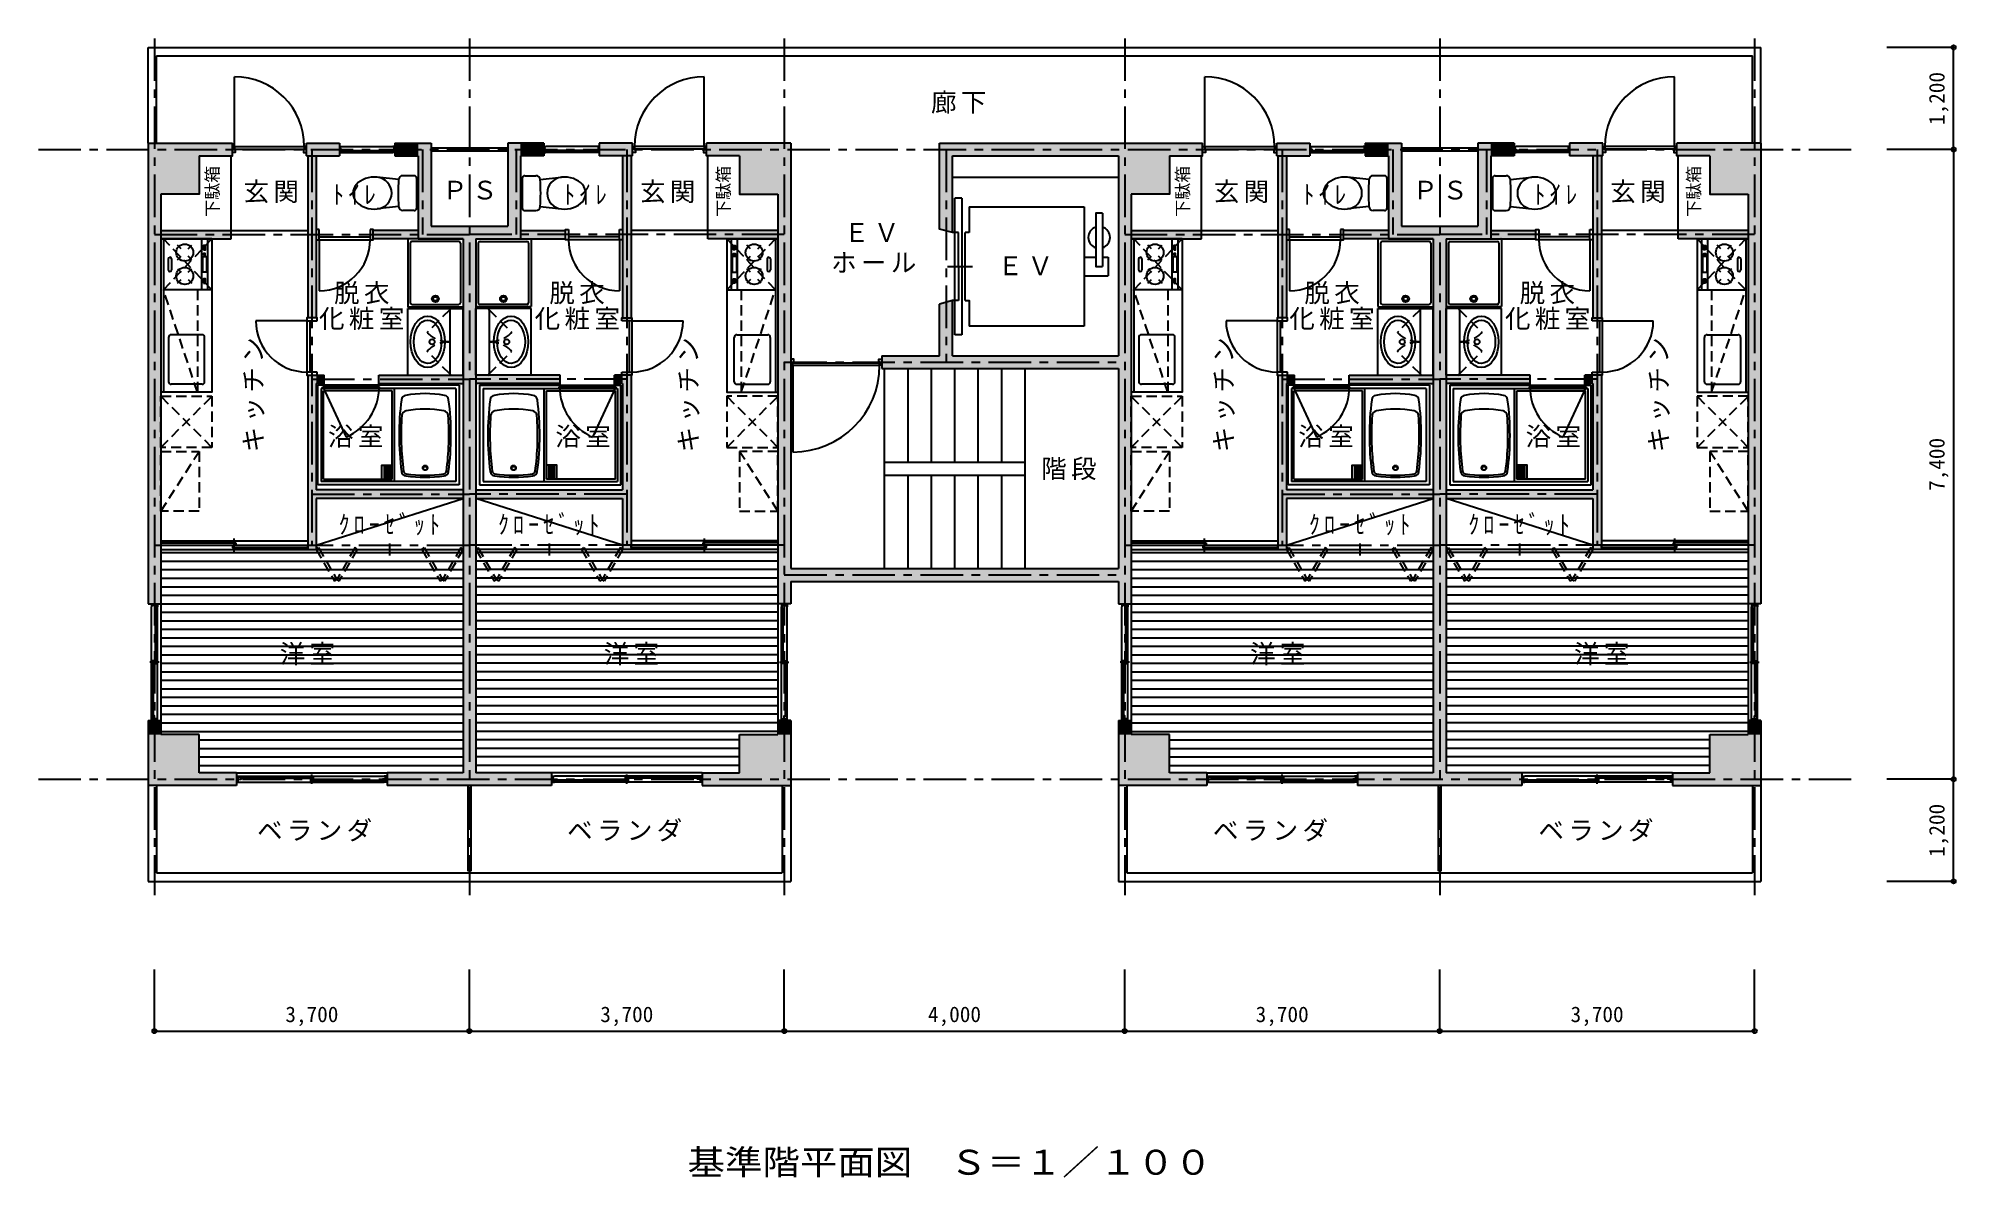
# Model space of a CAD drawing. Units: millimetres at full size, sheet at 1:100. Extents: x -12754 to 9772, y -7945 to 5444.
import ezdxf
from ezdxf.enums import TextEntityAlignment as Align

# ---------------------------------------------------------------- set-up
doc = ezdxf.new("R2010")
doc.units = ezdxf.units.MM
doc.header["$LTSCALE"] = 100
doc.header["$PDMODE"] = 32
doc.header["$PDSIZE"] = 50
doc.linetypes.add('CHAIN1', pattern=[8, 5, -1, 1, -1])
doc.linetypes.add('DASHED1', pattern=[1.8, 1.2, -0.6])
for name, color, linetype in [('0-0_ 芯', 4, 'CHAIN1'), ('0-1_\u3000躯体', 7, 'Continuous'), ('0-2_間仕切り', 7, 'Continuous'), ('0-3_\u3000建具', 7, 'Continuous'), ('0-4_設備機器', 7, 'Continuous'), ('0-5_\u3000仕上', 4, 'Continuous'), ('0-6_\u3000室名', 7, 'Continuous'), ('0-7_\u3000寸法', 4, 'Continuous'), ('0-8_ ｴﾚﾍﾞ-ﾀ', 4, 'Continuous'), ('0-9_\u3000図名', 7, 'Continuous')]:
    doc.layers.add(name, color=color, linetype=linetype)
doc.styles.add('ＭＳ ゴシック', font='')
doc.styles.get('ＭＳ ゴシック').set_extended_font_data('MS Gothic')

msp = doc.modelspace()

# ---------------------------------------------------------------- texts
at = {"layer": '0-6_\u3000室名', "color": 4, "style": 'ＭＳ ゴシック'}
for p in [(-10592.4, 3346.6), (-4587.2, 3346.6), (807.6, 3346.6), (6812.8, 3346.6)]:
    msp.add_text('下駄箱', height=146.6, rotation=90, dxfattribs=at).set_placement(p, align=Align.BOTTOM_LEFT)
at = {"layer": '0-6_\u3000室名', "char_height": 219.9, "attachment_point": 7, "style": 'ＭＳ ゴシック'}
for s, insert in [('\\T1.17;廊下', (-2266.4, 4557.4)), ('\\T1.17;玄関', (-10344, 3506.3)), ('\\T1.38;\\W0.9;ﾄｲﾚ', (-9297.2, 3488.5)), ('\\T1.17;ＰＳ', (-8010.1, 3546.4)), ('\\T1.38;\\W0.9;ﾄｲﾚ', (-6582.5, 3488.5)), ('\\T1.17;玄関', (-5685.6, 3506.3)), ('\\T1.17;玄関', (1056, 3506.3)), ('\\T1.38;\\W0.9;ﾄｲﾚ', (2102.8, 3488.5)), ('\\T1.17;ＰＳ', (3389.9, 3546.4)), ('\\T1.38;\\W0.9;ﾄｲﾚ', (4817.5, 3488.5)), ('\\T1.17;玄関', (5714.4, 3506.3)), ('\\T1.17;ＥＶ', (-3290.2, 3051.9)), ('\\T1.17;ホール', (-3440.7, 2690.6)), ('\\T1.17;ＥＶ', (-1483.6, 2660.4)), ('\\T1.17;脱衣', (-9279.5, 2317.5)), ('\\T1.17;脱衣', (-6750.2, 2317.5)), ('\\T1.17;脱衣', (2120.5, 2317.5)), ('\\T1.17;脱衣', (4649.8, 2317.5)), ('\\T1.17;化粧室', (-9456.9, 2015.9)), ('\\T1.17;化粧室', (-6922.8, 2015.9)), ('\\T1.17;化粧室', (1943.1, 2015.9)), ('\\T1.17;化粧室', (4477.2, 2015.9)), ('\\T1.17;浴室', (-9350.4, 632)), ('\\T1.17;浴室', (-6679.2, 632)), ('\\T1.17;浴室', (2049.6, 632)), ('\\T1.17;浴室', (4720.8, 632)), ('\\T1.17;階段', (-971.7, 251.7)), ('\\T1.39;\\W0.85;ｸﾛｰｾﾞｯﾄ', (-9226.2, -397.1)), ('\\T1.39;\\W0.85;ｸﾛｰｾﾞｯﾄ', (-7353.4, -397.1)), ('\\T1.39;\\W0.85;ｸﾛｰｾﾞｯﾄ', (2173.8, -397.1)), ('\\T1.39;\\W0.85;ｸﾛｰｾﾞｯﾄ', (4046.6, -397.1)), ('\\T1.17;洋室', (-9918.2, -1923)), ('\\T1.17;洋室', (-6111.5, -1923)), ('\\T1.17;洋室', (1481.8, -1923)), ('\\T1.17;洋室', (5288.5, -1923)), ('\\T1.17;ベランダ', (-10185.3, -3993.8)), ('\\T1.17;ベランダ', (-6542, -3993.8)), ('\\T1.17;ベランダ', (1045.6, -3993.8)), ('\\T1.17;ベランダ', (4869.6, -3993.8))]:
    msp.add_mtext(s, dxfattribs=dict(at, insert=insert))
at = {"layer": '0-6_\u3000室名', "char_height": 219.9, "attachment_point": 7, "rotation": 90, "style": 'ＭＳ ゴシック'}
for insert in [(-10095.6, 578.7), (-4984, 578.7), (1304.4, 578.7), (6416, 578.7)]:
    msp.add_mtext('\\T1.17;キッチン', dxfattribs=dict(at, insert=insert))
at = {"layer": '0-7_\u3000寸法', "style": 'ＭＳ ゴシック'}
for s, p in [('1,200', (9697.3, 4424.8)), ('7,400', (9697.3, 124.8)), ('1,200', (9697.3, -4175.2))]:
    msp.add_text(s, height=183.3, rotation=90, dxfattribs=at).set_placement(p, align=Align.BOTTOM_LEFT)
for s, p in [('3,700', (-9852.3, -6171.9)), ('3,700', (-6152.3, -6171.9)), ('4,000', (-2302.3, -6171.9)), ('3,700', (1547.7, -6171.9)), ('3,700', (5247.7, -6171.9))]:
    msp.add_text(s, height=183.3, dxfattribs=at).set_placement(p, align=Align.BOTTOM_LEFT)
at = {"layer": '0-9_\u3000図名', "style": 'ＭＳ ゴシック', "width": 1.1}
msp.add_text('基準階平面図\u3000Ｓ＝１／１００', height=293.3, dxfattribs=at).set_placement((-5126.8, -7998.4), align=Align.BOTTOM_LEFT)

# ---------------------------------------------------------------- linework, layer by layer
at = {"layer": '0-0_ 芯'}
for p, q in [((-11389.8, 5443.6), (-11389.8, -4627.1)), ((-7689.8, 5443.6), (-7689.8, -4627.1)), ((-3989.8, 5443.6), (-3989.8, -4627.1)), ((10.2, 5443.6), (10.2, -4627.1)), ((3710.2, 5443.6), (3710.2, -4627.1)), ((7410.2, 5443.6), (7410.2, -4627.1)), ((-12754.2, 4137.3), (8601.7, 4137.3)), ((-9539.8, 4137.3), (-9539.8, -512.7)), ((-8239.8, 4137.3), (-8239.8, 3137.3)), ((-7139.8, 4137.3), (-7139.8, 3137.3)), ((-5839.8, 4137.3), (-5839.8, -512.7)), ((-2089.8, 4137.3), (-2089.8, 1637.3)), ((1860.2, 4137.3), (1860.2, -512.7)), ((3160.2, 4137.3), (3160.2, 3137.3)), ((4260.2, 4137.3), (4260.2, 3137.3)), ((5560.2, 4137.3), (5560.2, -512.7)), ((-11389.8, 3137.3), (-7689.8, 3137.3)), ((-3989.8, 3137.3), (-7689.8, 3137.3)), ((10.2, 3137.3), (3710.2, 3137.3)), ((7410.2, 3137.3), (3710.2, 3137.3)), ((-3989.8, 1637.3), (10.2, 1637.3)), ((-9539.8, 1437.3), (-7689.8, 1437.3)), ((-5839.8, 1437.3), (-7689.8, 1437.3)), ((1860.2, 1437.3), (3710.2, 1437.3)), ((5560.2, 1437.3), (3710.2, 1437.3)), ((-9539.8, 87.3), (-7689.8, 87.3)), ((-5839.8, 87.3), (-7689.8, 87.3)), ((1860.2, 87.3), (3710.2, 87.3)), ((5560.2, 87.3), (3710.2, 87.3)), ((-11389.8, -512.7), (-7689.8, -512.7)), ((-3989.8, -512.7), (-7689.8, -512.7)), ((10.2, -512.7), (3710.2, -512.7)), ((7410.2, -512.7), (3710.2, -512.7)), ((-3989.8, -862.7), (10.2, -862.7)), ((-12754.2, -3262.7), (8601.7, -3262.7))]:
    msp.add_line(p, q, dxfattribs=at)
at = {"layer": '0-1_\u3000躯体'}
for p, q in [((-11464.8, 4212.3), (-11464.8, 5337.3)), ((-11464.8, 5337.3), (7485.2, 5337.3)), ((-11364.8, 4212.3), (-11364.8, 5237.3)), ((-11364.8, 5237.3), (7385.2, 5237.3)), ((7385.2, 4212.3), (7385.2, 5237.3)), ((7485.2, 4212.3), (7485.2, 5337.3)), ((-11464.8, 4212.3), (-10474.8, 4212.3)), ((-11464.8, 4212.3), (-11464.8, -1202.7)), ((-9604.8, 4062.3), (-9604.8, 4212.3)), ((-9604.8, 4212.3), (-9214.8, 4212.3)), ((-9604.8, 4062.3), (-9214.8, 4062.3)), ((-9214.8, 4212.3), (-9214.8, 4062.3)), ((-8564.8, 4212.3), (-8564.8, 4062.3)), ((-8564.8, 4212.3), (-8139.8, 4212.3)), ((-8564.8, 4062.3), (-8289.8, 4062.3)), ((-8289.8, 4062.3), (-8289.8, 3087.3)), ((-8139.8, 4212.3), (-8139.8, 3237.3)), ((-7239.8, 4212.3), (-7239.8, 3237.3)), ((-6814.8, 4212.3), (-7239.8, 4212.3)), ((-7089.8, 4062.3), (-7089.8, 3087.3)), ((-6814.8, 4062.3), (-7089.8, 4062.3)), ((-6814.8, 4212.3), (-6814.8, 4062.3)), ((-6164.8, 4212.3), (-6164.8, 4062.3)), ((-5774.8, 4212.3), (-6164.8, 4212.3)), ((-5774.8, 4062.3), (-6164.8, 4062.3)), ((-5774.8, 4062.3), (-5774.8, 4212.3)), ((-3914.8, 4212.3), (-4904.8, 4212.3)), ((-3914.8, 4212.3), (-3914.8, -787.7)), ((-2164.8, 4212.3), (-64.8, 4212.3)), ((-2014.8, 4062.3), (-64.8, 4062.3)), ((-2014.8, 3162.9), (-2014.8, 4062.3)), ((-64.8, 4212.3), (925.2, 4212.3)), ((-64.8, 4062.3), (-64.8, 1712.3)), ((1795.2, 4062.3), (1795.2, 4212.3)), ((1795.2, 4212.3), (2185.2, 4212.3)), ((1795.2, 4062.3), (2185.2, 4062.3)), ((2185.2, 4212.3), (2185.2, 4062.3)), ((2835.2, 4212.3), (2835.2, 4062.3)), ((2835.2, 4212.3), (3260.2, 4212.3)), ((2835.2, 4062.3), (3110.2, 4062.3)), ((3110.2, 4062.3), (3110.2, 3087.3)), ((3260.2, 4212.3), (3260.2, 3237.3)), ((4160.2, 4212.3), (4160.2, 3237.3)), ((4585.2, 4212.3), (4160.2, 4212.3)), ((4310.2, 4062.3), (4310.2, 3087.3)), ((4585.2, 4062.3), (4310.2, 4062.3)), ((4585.2, 4212.3), (4585.2, 4062.3)), ((5235.2, 4212.3), (5235.2, 4062.3)), ((5625.2, 4212.3), (5235.2, 4212.3)), ((5625.2, 4062.3), (5235.2, 4062.3)), ((5625.2, 4062.3), (5625.2, 4212.3)), ((7485.2, 4212.3), (6495.2, 4212.3)), ((7485.2, 4212.3), (7485.2, -1202.7)), ((-11314.8, 3612.3), (-11314.8, -1202.7)), ((-4064.8, 3612.3), (-4064.8, -1202.7)), ((-2014.8, 3812.3), (-64.8, 3812.3)), ((85.2, 3612.3), (85.2, -1202.7)), ((7335.2, 3612.3), (7335.2, -1202.7)), ((-8139.8, 3237.3), (-7239.8, 3237.3)), ((3260.2, 3237.3), (4160.2, 3237.3)), ((-8289.8, 3087.3), (-7764.8, 3087.3)), ((-7764.8, 3087.3), (-7764.8, -3187.7)), ((-7614.8, 3087.3), (-7089.8, 3087.3)), ((-7614.8, 3087.3), (-7614.8, -3187.7)), ((3110.2, 3087.3), (3635.2, 3087.3)), ((3635.2, 3087.3), (3635.2, -3187.7)), ((3785.2, 3087.3), (4310.2, 3087.3)), ((3785.2, 3087.3), (3785.2, -3187.7)), ((-2014.8, 2361.7), (-2164.8, 2321.5)), ((-2164.8, 1712.3), (-2164.8, 2321.5)), ((-2014.8, 1712.3), (-2014.8, 2361.7)), ((-2844.8, 1712.3), (-2844.8, 1562.3)), ((-2844.8, 1712.3), (-2164.8, 1712.3)), ((-2014.8, 1712.3), (-64.8, 1712.3)), ((-2844.8, 1562.3), (-64.8, 1562.3)), ((-2814.8, 1562.3), (-2814.8, -787.7)), ((-2539.8, 1562.3), (-2539.8, 462.3)), ((-2264.8, 1562.3), (-2264.8, 462.3)), ((-1989.8, 1562.3), (-1989.8, 462.3)), ((-1714.8, 1562.3), (-1714.8, 462.3)), ((-1439.8, 1562.3), (-1439.8, 462.3)), ((-1164.8, 1562.3), (-1164.8, -787.7)), ((-64.8, 1562.3), (-64.8, -787.7)), ((-2814.8, 462.3), (-1164.8, 462.3)), ((-2814.8, 312.3), (-1164.8, 312.3)), ((-2539.8, 312.3), (-2539.8, -787.7)), ((-2264.8, 312.3), (-2264.8, -787.7)), ((-1989.8, 312.3), (-1989.8, -787.7)), ((-1714.8, 312.3), (-1714.8, -787.7)), ((-1439.8, 312.3), (-1439.8, -787.7)), ((-3914.8, -787.7), (-64.8, -787.7)), ((-3914.8, -937.7), (-3914.8, -1202.7)), ((-3914.8, -937.7), (-64.8, -937.7)), ((-64.8, -937.7), (-64.8, -1202.7)), ((-11464.8, -1202.7), (-11314.8, -1202.7)), ((-3914.8, -1202.7), (-4064.8, -1202.7)), ((-64.8, -1202.7), (85.2, -1202.7)), ((7485.2, -1202.7), (7335.2, -1202.7)), ((-11464.8, -2572.7), (-11314.8, -2572.7)), ((-11464.8, -2572.7), (-11464.8, -3337.7)), ((-11314.8, -2572.7), (-11314.8, -2737.7)), ((-4064.8, -2572.7), (-4064.8, -2737.7)), ((-3914.8, -2572.7), (-4064.8, -2572.7)), ((-3914.8, -2572.7), (-3914.8, -3337.7)), ((-64.8, -2572.7), (85.2, -2572.7)), ((-64.8, -2572.7), (-64.8, -3337.7)), ((85.2, -2572.7), (85.2, -2737.7)), ((7335.2, -2572.7), (7335.2, -2737.7)), ((7485.2, -2572.7), (7335.2, -2572.7)), ((7485.2, -2572.7), (7485.2, -3337.7)), ((-10864.8, -2737.7), (-11314.8, -2737.7)), ((-10864.8, -3187.7), (-10864.8, -2737.7)), ((-4514.8, -2737.7), (-4064.8, -2737.7)), ((-4514.8, -3187.7), (-4514.8, -2737.7)), ((535.2, -2737.7), (85.2, -2737.7)), ((535.2, -3187.7), (535.2, -2737.7)), ((6885.2, -2737.7), (7335.2, -2737.7)), ((6885.2, -3187.7), (6885.2, -2737.7)), ((-10424.8, -3337.7), (-11464.8, -3337.7)), ((-11464.8, -3337.7), (-11464.8, -4462.7)), ((-11364.8, -3337.7), (-11364.8, -4362.7)), ((-10424.8, -3187.7), (-10864.8, -3187.7)), ((-10424.8, -3187.7), (-10424.8, -3337.7)), ((-8654.8, -3187.7), (-8654.8, -3337.7)), ((-7764.8, -3187.7), (-8654.8, -3187.7)), ((-6724.8, -3337.7), (-8654.8, -3337.7)), ((-6724.8, -3187.7), (-7614.8, -3187.7)), ((-6724.8, -3187.7), (-6724.8, -3337.7)), ((-4954.8, -3187.7), (-4954.8, -3337.7)), ((-4954.8, -3187.7), (-4514.8, -3187.7)), ((-4954.8, -3337.7), (-3914.8, -3337.7)), ((-4014.8, -3337.7), (-4014.8, -4362.7)), ((-3914.8, -3337.7), (-3914.8, -4462.7)), ((975.2, -3337.7), (-64.8, -3337.7)), ((-64.8, -3337.7), (-64.8, -4462.7)), ((35.2, -3337.7), (35.2, -4362.7)), ((975.2, -3187.7), (535.2, -3187.7)), ((975.2, -3187.7), (975.2, -3337.7)), ((2745.2, -3187.7), (2745.2, -3337.7)), ((3635.2, -3187.7), (2745.2, -3187.7)), ((4675.2, -3337.7), (2745.2, -3337.7)), ((4675.2, -3187.7), (3785.2, -3187.7)), ((4675.2, -3187.7), (4675.2, -3337.7)), ((6445.2, -3187.7), (6445.2, -3337.7)), ((6445.2, -3187.7), (6885.2, -3187.7)), ((6445.2, -3337.7), (7485.2, -3337.7)), ((7385.2, -3337.7), (7385.2, -4362.7)), ((7485.2, -3337.7), (7485.2, -4462.7)), ((-11464.8, -4462.7), (-3914.8, -4462.7)), ((-11364.8, -4362.7), (-4014.8, -4362.7)), ((-64.8, -4462.7), (7485.2, -4462.7)), ((35.2, -4362.7), (7385.2, -4362.7))]:
    msp.add_line(p, q, dxfattribs=at)
for points in [[(-10864.8, 4062.3), (-10864.8, 3612.3), (-11314.8, 3612.3)], [(-10864.8, 4062.3), (-10474.8, 4062.3), (-10474.8, 4212.3)], [(-4514.8, 4062.3), (-4904.8, 4062.3), (-4904.8, 4212.3)], [(-4514.8, 4062.3), (-4514.8, 3612.3), (-4064.8, 3612.3)], [(-2014.8, 3162.9), (-2164.8, 3203.1), (-2164.8, 4212.3)], [(535.2, 4062.3), (535.2, 3612.3), (85.2, 3612.3)], [(535.2, 4062.3), (925.2, 4062.3), (925.2, 4212.3)], [(6885.2, 4062.3), (6495.2, 4062.3), (6495.2, 4212.3)], [(6885.2, 4062.3), (6885.2, 3612.3), (7335.2, 3612.3)]]:
    msp.add_lwpolyline(points, dxfattribs=at)
at = {"layer": '0-1_\u3000躯体', "color": 9}
for points in [[(-11464.8, 4212.3), (-11464.8, 3612.3), (-10864.8, 4212.3), (-10864.8, 3612.3)], [(-10864.8, 4212.3), (-10864.8, 4062.3), (-10474.8, 4212.3), (-10474.8, 4062.3)], [(-9604.8, 4212.3), (-9604.8, 4062.3), (-9214.8, 4212.3), (-9214.8, 4062.3)], [(-8564.8, 4212.3), (-8564.8, 4062.3), (-8289.8, 4212.3), (-8289.8, 4062.3)], [(-8139.8, 4212.3), (-8139.8, 3087.3), (-8289.8, 4212.3), (-8289.8, 3087.3)], [(-7239.8, 4212.3), (-7239.8, 3087.3), (-7089.8, 4212.3), (-7089.8, 3087.3)], [(-6814.8, 4212.3), (-6814.8, 4062.3), (-7089.8, 4212.3), (-7089.8, 4062.3)], [(-5774.8, 4212.3), (-5774.8, 4062.3), (-6164.8, 4212.3), (-6164.8, 4062.3)], [(-4514.8, 4212.3), (-4514.8, 4062.3), (-4904.8, 4212.3), (-4904.8, 4062.3)], [(-3914.8, 4212.3), (-3914.8, 3612.3), (-4514.8, 4212.3), (-4514.8, 3612.3)], [(-2014.8, 4212.3), (-2014.8, 3162.9), (-2164.8, 4212.3), (-2164.8, 3203.1)], [(-64.8, 4212.3), (-64.8, 4062.3), (-2014.8, 4212.3), (-2014.8, 4062.3)], [(-64.8, 4212.3), (-64.8, 3612.3), (535.2, 4212.3), (535.2, 3612.3)], [(535.2, 4212.3), (535.2, 4062.3), (925.2, 4212.3), (925.2, 4062.3)], [(1795.2, 4212.3), (1795.2, 4062.3), (2185.2, 4212.3), (2185.2, 4062.3)], [(2835.2, 4212.3), (2835.2, 4062.3), (3110.2, 4212.3), (3110.2, 4062.3)], [(3260.2, 4212.3), (3260.2, 3087.3), (3110.2, 4212.3), (3110.2, 3087.3)], [(4160.2, 4212.3), (4160.2, 3087.3), (4310.2, 4212.3), (4310.2, 3087.3)], [(4585.2, 4212.3), (4585.2, 4062.3), (4310.2, 4212.3), (4310.2, 4062.3)], [(5625.2, 4212.3), (5625.2, 4062.3), (5235.2, 4212.3), (5235.2, 4062.3)], [(6885.2, 4212.3), (6885.2, 4062.3), (6495.2, 4212.3), (6495.2, 4062.3)], [(7485.2, 4212.3), (7485.2, 3612.3), (6885.2, 4212.3), (6885.2, 3612.3)], [(-11464.8, -1202.7), (-11464.8, 3612.3), (-11314.8, -1202.7), (-11314.8, 3612.3)], [(-3914.8, -1202.7), (-3914.8, 3612.3), (-4064.8, -1202.7), (-4064.8, 3612.3)], [(-64.8, -1202.7), (-64.8, 3612.3), (85.2, -1202.7), (85.2, 3612.3)], [(7485.2, -1202.7), (7485.2, 3612.3), (7335.2, -1202.7), (7335.2, 3612.3)], [(-8139.8, 3237.3), (-8139.8, 3087.3), (-7764.8, 3237.3), (-7764.8, 3087.3)], [(-7764.8, 3237.3), (-7764.8, -3337.7), (-7614.8, 3237.3), (-7614.8, -3337.7)], [(-7239.8, 3237.3), (-7239.8, 3087.3), (-7614.8, 3237.3), (-7614.8, 3087.3)], [(3260.2, 3237.3), (3260.2, 3087.3), (3635.2, 3237.3), (3635.2, 3087.3)], [(3635.2, 3237.3), (3635.2, -3337.7), (3785.2, 3237.3), (3785.2, -3337.7)], [(4160.2, 3237.3), (4160.2, 3087.3), (3785.2, 3237.3), (3785.2, 3087.3)], [(-2014.8, 2361.7), (-2014.8, 1712.3), (-2164.8, 2321.5), (-2164.8, 1712.3)], [(-64.8, 1712.3), (-64.8, 1562.3), (-2844.8, 1712.3), (-2844.8, 1562.3)], [(-3914.8, -787.7), (-3914.8, -937.7), (-64.8, -787.7), (-64.8, -937.7)], [(-11464.8, -2572.7), (-11464.8, -2737.7), (-11314.8, -2572.7), (-11314.8, -2737.7)], [(-3914.8, -2572.7), (-3914.8, -2737.7), (-4064.8, -2572.7), (-4064.8, -2737.7)], [(-64.8, -2572.7), (-64.8, -2737.7), (85.2, -2572.7), (85.2, -2737.7)], [(7485.2, -2572.7), (7485.2, -2737.7), (7335.2, -2572.7), (7335.2, -2737.7)], [(-10864.8, -2737.7), (-10864.8, -3337.7), (-11464.8, -2737.7), (-11464.8, -3337.7)], [(-4514.8, -2737.7), (-4514.8, -3337.7), (-3914.8, -2737.7), (-3914.8, -3337.7)], [(535.2, -2737.7), (535.2, -3337.7), (-64.8, -2737.7), (-64.8, -3337.7)], [(6885.2, -2737.7), (6885.2, -3337.7), (7485.2, -2737.7), (7485.2, -3337.7)], [(-10424.8, -3187.7), (-10424.8, -3337.7), (-10864.8, -3187.7), (-10864.8, -3337.7)], [(-7764.8, -3337.7), (-7764.8, -3187.7), (-8654.8, -3337.7), (-8654.8, -3187.7)], [(-7614.8, -3337.7), (-7614.8, -3187.7), (-6724.8, -3337.7), (-6724.8, -3187.7)], [(-4954.8, -3187.7), (-4954.8, -3337.7), (-4514.8, -3187.7), (-4514.8, -3337.7)], [(975.2, -3187.7), (975.2, -3337.7), (535.2, -3187.7), (535.2, -3337.7)], [(3635.2, -3337.7), (3635.2, -3187.7), (2745.2, -3337.7), (2745.2, -3187.7)], [(3785.2, -3337.7), (3785.2, -3187.7), (4675.2, -3337.7), (4675.2, -3187.7)], [(6445.2, -3187.7), (6445.2, -3337.7), (6885.2, -3187.7), (6885.2, -3337.7)]]:
    msp.add_solid(points, dxfattribs=at)
at = {"layer": '0-2_間仕切り'}
for p, q in [((-9589.8, 4062.3), (-9589.8, 2157.3)), ((-9489.8, 4062.3), (-9489.8, 2157.3)), ((-5889.8, 4062.3), (-5889.8, 2157.3)), ((-5789.8, 4062.3), (-5789.8, 2157.3)), ((1810.2, 4062.3), (1810.2, 2157.3)), ((1910.2, 4062.3), (1910.2, 2157.3)), ((5510.2, 4062.3), (5510.2, 2157.3)), ((5610.2, 4062.3), (5610.2, 2157.3)), ((-11314.8, 3187.3), (-10489.8, 3187.3)), ((-10489.8, 3087.3), (-10489.8, 3187.3)), ((-8289.8, 3187.3), (-8819.8, 3187.3)), ((-7089.8, 3187.3), (-6559.8, 3187.3)), ((-4064.8, 3187.3), (-4889.8, 3187.3)), ((-4889.8, 3087.3), (-4889.8, 3187.3)), ((85.2, 3187.3), (910.2, 3187.3)), ((910.2, 3087.3), (910.2, 3187.3)), ((3110.2, 3187.3), (2580.2, 3187.3)), ((4310.2, 3187.3), (4840.2, 3187.3)), ((7335.2, 3187.3), (6510.2, 3187.3)), ((6510.2, 3087.3), (6510.2, 3187.3)), ((-11314.8, 3087.3), (-10489.8, 3087.3)), ((-8289.8, 3087.3), (-8819.8, 3087.3)), ((-7089.8, 3087.3), (-6559.8, 3087.3)), ((-4064.8, 3087.3), (-4889.8, 3087.3)), ((85.2, 3087.3), (910.2, 3087.3)), ((3110.2, 3087.3), (2580.2, 3087.3)), ((4310.2, 3087.3), (4840.2, 3087.3)), ((7335.2, 3087.3), (6510.2, 3087.3)), ((-9589.8, 1487.3), (-9589.8, -562.7)), ((-9489.8, 1487.3), (-9394.6, 1487.3)), ((-9489.8, 1387.3), (-9489.8, 137.3)), ((-9489.8, 1387.3), (-9394.6, 1387.3)), ((-8754.5, 1487.3), (-7764.8, 1487.3)), ((-8754.5, 1387.3), (-7764.8, 1387.3)), ((-6625.2, 1487.3), (-7614.8, 1487.3)), ((-6625.2, 1387.3), (-7614.8, 1387.3)), ((-5889.8, 1487.3), (-5985.1, 1487.3)), ((-5889.8, 1387.3), (-5985.1, 1387.3)), ((-5889.8, 1387.3), (-5889.8, 137.3)), ((-5789.8, 1487.3), (-5789.8, -562.7)), ((1810.2, 1487.3), (1810.2, -562.7)), ((1910.2, 1487.3), (2005.4, 1487.3)), ((1910.2, 1387.3), (1910.2, 137.3)), ((1910.2, 1387.3), (2005.4, 1387.3)), ((2645.5, 1487.3), (3635.2, 1487.3)), ((2645.5, 1387.3), (3635.2, 1387.3)), ((4774.8, 1487.3), (3785.2, 1487.3)), ((4774.8, 1387.3), (3785.2, 1387.3)), ((5510.2, 1487.3), (5414.9, 1487.3)), ((5510.2, 1387.3), (5414.9, 1387.3)), ((5510.2, 1387.3), (5510.2, 137.3)), ((5610.2, 1487.3), (5610.2, -562.7)), ((-7764.8, 137.3), (-9489.8, 137.3)), ((-7764.8, 37.3), (-9489.8, 37.3)), ((-9489.8, 37.3), (-9489.8, -562.7)), ((-7614.8, 137.3), (-5889.8, 137.3)), ((-7614.8, 37.3), (-5889.8, 37.3)), ((-5889.8, 37.3), (-5889.8, -562.7)), ((3635.2, 137.3), (1910.2, 137.3)), ((3635.2, 37.3), (1910.2, 37.3)), ((1910.2, 37.3), (1910.2, -562.7)), ((3785.2, 137.3), (5510.2, 137.3)), ((3785.2, 37.3), (5510.2, 37.3)), ((5510.2, 37.3), (5510.2, -562.7)), ((-9589.8, -562.7), (-9489.8, -562.7)), ((-5789.8, -562.7), (-5889.8, -562.7)), ((1810.2, -562.7), (1910.2, -562.7)), ((5610.2, -562.7), (5510.2, -562.7))]:
    msp.add_line(p, q, dxfattribs=at)
at = {"layer": '0-2_間仕切り', "color": 9}
for points in [[(-9589.8, 4062.3), (-9589.8, 2157.3), (-9489.8, 4062.3), (-9489.8, 2157.3)], [(-5789.8, 4062.3), (-5789.8, 2157.3), (-5889.8, 4062.3), (-5889.8, 2157.3)], [(1810.2, 4062.3), (1810.2, 2157.3), (1910.2, 4062.3), (1910.2, 2157.3)], [(5610.2, 4062.3), (5610.2, 2157.3), (5510.2, 4062.3), (5510.2, 2157.3)], [(-11314.8, 3187.3), (-11314.8, 3087.3), (-10489.8, 3187.3), (-10489.8, 3087.3)], [(-8819.8, 3187.3), (-8819.8, 3087.3), (-8289.8, 3187.3), (-8289.8, 3087.3)], [(-6559.8, 3187.3), (-6559.8, 3087.3), (-7089.8, 3187.3), (-7089.8, 3087.3)], [(-4064.8, 3187.3), (-4064.8, 3087.3), (-4889.8, 3187.3), (-4889.8, 3087.3)], [(85.2, 3187.3), (85.2, 3087.3), (910.2, 3187.3), (910.2, 3087.3)], [(2580.2, 3187.3), (2580.2, 3087.3), (3110.2, 3187.3), (3110.2, 3087.3)], [(4840.2, 3187.3), (4840.2, 3087.3), (4310.2, 3187.3), (4310.2, 3087.3)], [(7335.2, 3187.3), (7335.2, 3087.3), (6510.2, 3187.3), (6510.2, 3087.3)], [(-9589.8, 1487.3), (-9589.8, -562.7), (-9489.8, 1487.3), (-9489.8, -562.7)], [(-9394.6, 1387.3), (-9394.6, 1487.3), (-9489.8, 1387.3), (-9489.8, 1487.3)], [(-8754.5, 1487.3), (-8754.5, 1387.3), (-7764.8, 1487.3), (-7764.8, 1387.3)], [(-6625.2, 1487.3), (-6625.2, 1387.3), (-7614.8, 1487.3), (-7614.8, 1387.3)], [(-5985.1, 1387.3), (-5985.1, 1487.3), (-5889.8, 1387.3), (-5889.8, 1487.3)], [(-5789.8, 1487.3), (-5789.8, -562.7), (-5889.8, 1487.3), (-5889.8, -562.7)], [(1810.2, 1487.3), (1810.2, -562.7), (1910.2, 1487.3), (1910.2, -562.7)], [(2005.4, 1387.3), (2005.4, 1487.3), (1910.2, 1387.3), (1910.2, 1487.3)], [(2645.5, 1487.3), (2645.5, 1387.3), (3635.2, 1487.3), (3635.2, 1387.3)], [(4774.8, 1487.3), (4774.8, 1387.3), (3785.2, 1487.3), (3785.2, 1387.3)], [(5414.9, 1387.3), (5414.9, 1487.3), (5510.2, 1387.3), (5510.2, 1487.3)], [(5610.2, 1487.3), (5610.2, -562.7), (5510.2, 1487.3), (5510.2, -562.7)], [(-7764.8, 137.3), (-7764.8, 37.3), (-9489.8, 137.3), (-9489.8, 37.3)], [(-7614.8, 137.3), (-7614.8, 37.3), (-5889.8, 137.3), (-5889.8, 37.3)], [(3635.2, 137.3), (3635.2, 37.3), (1910.2, 137.3), (1910.2, 37.3)], [(3785.2, 137.3), (3785.2, 37.3), (5510.2, 137.3), (5510.2, 37.3)]]:
    msp.add_solid(points, dxfattribs=at)
at = {"layer": '0-3_\u3000建具', "color": 4}
for p, q in [((-10449.8, 4172.3), (-10449.8, 4992.3)), ((-4929.8, 4172.3), (-4929.8, 4992.3)), ((950.2, 4172.3), (950.2, 4992.3)), ((6470.2, 4172.3), (6470.2, 4992.3)), ((-9454.8, 3077.3), (-9454.8, 2477.3)), ((-5924.8, 3077.3), (-5924.8, 2477.3)), ((1945.2, 3077.3), (1945.2, 2477.3)), ((5475.2, 3077.3), (5475.2, 2477.3)), ((-9599.8, 2122.3), (-10199.8, 2122.3)), ((-5779.8, 2122.3), (-5179.8, 2122.3)), ((1800.2, 2122.3), (1200.2, 2122.3)), ((5620.2, 2122.3), (6220.2, 2122.3)), ((-3889.8, 1602.3), (-3889.8, 582.3))]:
    msp.add_line(p, q, dxfattribs=at)
at = {"layer": '0-3_\u3000建具'}
for p, q in [((-10449.8, 4172.3), (-10449.8, 4142.3)), ((-10449.8, 4172.3), (-9629.8, 4172.3)), ((-10449.8, 4142.3), (-9629.8, 4142.3)), ((-9629.8, 4172.3), (-9629.8, 4142.3)), ((-9214.8, 4172.3), (-9189.8, 4172.3)), ((-9204.8, 4102.3), (-9204.8, 4172.3)), ((-9189.8, 4172.3), (-8589.8, 4172.3)), ((-9189.8, 4125.3), (-8589.8, 4125.3)), ((-9189.8, 4102.3), (-8589.8, 4102.3)), ((-8564.8, 4172.3), (-8589.8, 4172.3)), ((-8574.8, 4102.3), (-8574.8, 4172.3)), ((-6814.8, 4172.3), (-6789.8, 4172.3)), ((-6804.8, 4102.3), (-6804.8, 4172.3)), ((-6189.8, 4172.3), (-6789.8, 4172.3)), ((-6189.8, 4125.3), (-6789.8, 4125.3)), ((-6189.8, 4102.3), (-6789.8, 4102.3)), ((-6164.8, 4172.3), (-6189.8, 4172.3)), ((-6174.8, 4102.3), (-6174.8, 4172.3)), ((-4929.8, 4172.3), (-5749.8, 4172.3)), ((-5749.8, 4172.3), (-5749.8, 4142.3)), ((-4929.8, 4142.3), (-5749.8, 4142.3)), ((-4929.8, 4172.3), (-4929.8, 4142.3)), ((950.2, 4172.3), (950.2, 4142.3)), ((950.2, 4172.3), (1770.2, 4172.3)), ((950.2, 4142.3), (1770.2, 4142.3)), ((1770.2, 4172.3), (1770.2, 4142.3)), ((2185.2, 4172.3), (2210.2, 4172.3)), ((2195.2, 4102.3), (2195.2, 4172.3)), ((2210.2, 4172.3), (2810.2, 4172.3)), ((2210.2, 4125.3), (2810.2, 4125.3)), ((2210.2, 4102.3), (2810.2, 4102.3)), ((2835.2, 4172.3), (2810.2, 4172.3)), ((2825.2, 4102.3), (2825.2, 4172.3)), ((4585.2, 4172.3), (4610.2, 4172.3)), ((4595.2, 4102.3), (4595.2, 4172.3)), ((5210.2, 4172.3), (4610.2, 4172.3)), ((5210.2, 4125.3), (4610.2, 4125.3)), ((5210.2, 4102.3), (4610.2, 4102.3)), ((5235.2, 4172.3), (5210.2, 4172.3)), ((5225.2, 4102.3), (5225.2, 4172.3)), ((6470.2, 4172.3), (5650.2, 4172.3)), ((5650.2, 4172.3), (5650.2, 4142.3)), ((6470.2, 4142.3), (5650.2, 4142.3)), ((6470.2, 4172.3), (6470.2, 4142.3)), ((-9454.8, 3111.6), (-8854.8, 3111.6)), ((-9454.8, 3077.3), (-8854.8, 3077.3)), ((-5924.8, 3111.6), (-6524.8, 3111.6)), ((-5924.8, 3077.3), (-6524.8, 3077.3)), ((1945.2, 3111.6), (2545.2, 3111.6)), ((1945.2, 3077.3), (2545.2, 3077.3)), ((5475.2, 3111.6), (4875.2, 3111.6)), ((5475.2, 3077.3), (4875.2, 3077.3)), ((-9599.8, 2122.3), (-9599.8, 1522.3)), ((-9565.5, 2122.3), (-9565.5, 1522.3)), ((-5814.1, 2122.3), (-5814.1, 1522.3)), ((-5779.8, 2122.3), (-5779.8, 1522.3)), ((1800.2, 2122.3), (1800.2, 1522.3)), ((1834.5, 2122.3), (1834.5, 1522.3)), ((5585.9, 2122.3), (5585.9, 1522.3)), ((5620.2, 2122.3), (5620.2, 1522.3)), ((-3889.8, 1602.3), (-3889.8, 1632.3)), ((-3889.8, 1632.3), (-2869.8, 1632.3)), ((-3889.8, 1602.3), (-2869.8, 1602.3)), ((-2869.8, 1602.3), (-2869.8, 1632.3)), ((-10452.3, -591.3), (-10452.3, -434.1)), ((-4927.3, -591.3), (-4927.3, -434.1)), ((947.7, -591.3), (947.7, -434.1)), ((6472.7, -591.3), (6472.7, -434.1)), ((-11314.8, -462.7), (-9589.8, -462.7)), ((-11314.8, -484.1), (-11314.8, -512.7)), ((-11314.8, -484.1), (-10432.3, -484.1)), ((-11314.8, -512.7), (-9589.8, -512.7)), ((-11314.8, -562.7), (-9589.8, -562.7)), ((-10432.3, -484.1), (-10432.3, -512.7)), ((-9489.8, -562.7), (-7764.8, -562.7)), ((-8627.3, -491.3), (-8627.3, -634.1)), ((-5889.8, -562.7), (-7614.8, -562.7)), ((-6752.3, -491.3), (-6752.3, -634.1)), ((-4064.8, -462.7), (-5789.8, -462.7)), ((-4064.8, -512.7), (-5789.8, -512.7)), ((-4064.8, -562.7), (-5789.8, -562.7)), ((-4064.8, -484.1), (-4947.3, -484.1)), ((-4947.3, -484.1), (-4947.3, -512.7)), ((-4064.8, -484.1), (-4064.8, -512.7)), ((85.2, -462.7), (1810.2, -462.7)), ((85.2, -484.1), (85.2, -512.7)), ((85.2, -484.1), (967.7, -484.1)), ((85.2, -512.7), (1810.2, -512.7)), ((85.2, -562.7), (1810.2, -562.7)), ((967.7, -484.1), (967.7, -512.7)), ((1910.2, -562.7), (3635.2, -562.7)), ((2772.7, -491.3), (2772.7, -634.1)), ((5510.2, -562.7), (3785.2, -562.7)), ((4647.7, -491.3), (4647.7, -634.1)), ((7335.2, -462.7), (5610.2, -462.7)), ((7335.2, -512.7), (5610.2, -512.7)), ((7335.2, -562.7), (5610.2, -562.7)), ((7335.2, -484.1), (6452.7, -484.1)), ((6452.7, -484.1), (6452.7, -512.7)), ((7335.2, -484.1), (7335.2, -512.7)), ((-11424.8, -1202.7), (-11424.8, -1237.7)), ((-11354.8, -1222.7), (-11424.8, -1222.7)), ((-11424.8, -2537.7), (-11424.8, -1237.7)), ((-11377.8, -1870.7), (-11377.8, -1257.7)), ((-11354.8, -1202.7), (-11354.8, -1237.7)), ((-11354.8, -2537.7), (-11354.8, -1237.7)), ((-4024.8, -1202.7), (-4024.8, -1237.7)), ((-4024.8, -1222.7), (-3954.8, -1222.7)), ((-4024.8, -2537.7), (-4024.8, -1237.7)), ((-4001.8, -1870.7), (-4001.8, -1257.7)), ((-3954.8, -1202.7), (-3954.8, -1237.7)), ((-3954.8, -2537.7), (-3954.8, -1237.7)), ((-24.8, -1202.7), (-24.8, -1237.7)), ((45.2, -1222.7), (-24.8, -1222.7)), ((-24.8, -2537.7), (-24.8, -1237.7)), ((22.2, -1870.7), (22.2, -1257.7)), ((45.2, -1202.7), (45.2, -1237.7)), ((45.2, -2537.7), (45.2, -1237.7)), ((7375.2, -1202.7), (7375.2, -1237.7)), ((7375.2, -1222.7), (7445.2, -1222.7)), ((7375.2, -2537.7), (7375.2, -1237.7)), ((7398.2, -1870.7), (7398.2, -1257.7)), ((7445.2, -1202.7), (7445.2, -1237.7)), ((7445.2, -2537.7), (7445.2, -1237.7)), ((-11334.8, -1887.7), (-11444.8, -1887.7)), ((-11401.8, -2517.7), (-11401.8, -1904.7)), ((-11389.8, -1904.7), (-11389.8, -1870.7)), ((-4044.8, -1887.7), (-3934.8, -1887.7)), ((-3989.8, -1904.7), (-3989.8, -1870.7)), ((-3977.8, -2517.7), (-3977.8, -1904.7)), ((65.2, -1887.7), (-44.8, -1887.7)), ((-1.8, -2517.7), (-1.8, -1904.7)), ((10.2, -1904.7), (10.2, -1870.7)), ((7355.2, -1887.7), (7465.2, -1887.7)), ((7410.2, -1904.7), (7410.2, -1870.7)), ((7422.2, -2517.7), (7422.2, -1904.7)), ((-11424.8, -2572.7), (-11424.8, -2537.7)), ((-11354.8, -2552.7), (-11424.8, -2552.7)), ((-11354.8, -2572.7), (-11354.8, -2537.7)), ((-4024.8, -2572.7), (-4024.8, -2537.7)), ((-4024.8, -2552.7), (-3954.8, -2552.7)), ((-3954.8, -2572.7), (-3954.8, -2537.7)), ((-24.8, -2572.7), (-24.8, -2537.7)), ((45.2, -2552.7), (-24.8, -2552.7)), ((45.2, -2572.7), (45.2, -2537.7)), ((7375.2, -2572.7), (7375.2, -2537.7)), ((7375.2, -2552.7), (7445.2, -2552.7)), ((7445.2, -2572.7), (7445.2, -2537.7)), ((-10424.8, -3227.7), (-10389.8, -3227.7)), ((-10424.8, -3297.7), (-10389.8, -3297.7)), ((-10404.8, -3297.7), (-10404.8, -3227.7)), ((-10389.8, -3227.7), (-8689.8, -3227.7)), ((-10389.8, -3297.7), (-8689.8, -3297.7)), ((-10369.8, -3250.7), (-9556.8, -3250.7)), ((-9556.8, -3262.7), (-9522.8, -3262.7)), ((-9539.8, -3317.7), (-9539.8, -3207.7)), ((-9522.8, -3274.7), (-8709.8, -3274.7)), ((-8654.8, -3227.7), (-8689.8, -3227.7)), ((-8654.8, -3297.7), (-8689.8, -3297.7)), ((-8674.8, -3297.7), (-8674.8, -3227.7)), ((-6724.8, -3227.7), (-6689.8, -3227.7)), ((-6724.8, -3297.7), (-6689.8, -3297.7)), ((-6704.8, -3297.7), (-6704.8, -3227.7)), ((-4989.8, -3227.7), (-6689.8, -3227.7)), ((-4989.8, -3297.7), (-6689.8, -3297.7)), ((-5856.8, -3274.7), (-6669.8, -3274.7)), ((-5822.8, -3262.7), (-5856.8, -3262.7)), ((-5839.8, -3317.7), (-5839.8, -3207.7)), ((-5009.8, -3250.7), (-5822.8, -3250.7)), ((-4954.8, -3227.7), (-4989.8, -3227.7)), ((-4954.8, -3297.7), (-4989.8, -3297.7)), ((-4974.8, -3297.7), (-4974.8, -3227.7)), ((975.2, -3227.7), (1010.2, -3227.7)), ((975.2, -3297.7), (1010.2, -3297.7)), ((995.2, -3297.7), (995.2, -3227.7)), ((1010.2, -3227.7), (2710.2, -3227.7)), ((1010.2, -3297.7), (2710.2, -3297.7)), ((1030.2, -3250.7), (1843.2, -3250.7)), ((1843.2, -3262.7), (1877.2, -3262.7)), ((1860.2, -3317.7), (1860.2, -3207.7)), ((1877.2, -3274.7), (2690.2, -3274.7)), ((2745.2, -3227.7), (2710.2, -3227.7)), ((2745.2, -3297.7), (2710.2, -3297.7)), ((2725.2, -3297.7), (2725.2, -3227.7)), ((4675.2, -3227.7), (4710.2, -3227.7)), ((4675.2, -3297.7), (4710.2, -3297.7)), ((4695.2, -3297.7), (4695.2, -3227.7)), ((6410.2, -3227.7), (4710.2, -3227.7)), ((6410.2, -3297.7), (4710.2, -3297.7)), ((5543.2, -3274.7), (4730.2, -3274.7)), ((5577.2, -3262.7), (5543.2, -3262.7)), ((5560.2, -3317.7), (5560.2, -3207.7)), ((6390.2, -3250.7), (5577.2, -3250.7)), ((6445.2, -3227.7), (6410.2, -3227.7)), ((6445.2, -3297.7), (6410.2, -3297.7)), ((6425.2, -3297.7), (6425.2, -3227.7))]:
    msp.add_line(p, q, dxfattribs=at)
at = {"layer": '0-3_\u3000建具', "linetype": 'DASHED1'}
for p, q in [((-9489.8, -562.7), (-9463.9, -541.3)), ((-9489.8, -562.7), (-9274.2, -936.2)), ((-9463.9, -541.3), (-9248.2, -914.8)), ((-9032.6, -541.3), (-9248.2, -914.8)), ((-9006.6, -562.7), (-9222.2, -936.2)), ((-9006.6, -562.7), (-9032.6, -541.3)), ((-8248, -562.7), (-8222.1, -541.3)), ((-8248, -562.7), (-8032.4, -936.2)), ((-8222.1, -541.3), (-8006.4, -914.8)), ((-7790.8, -541.3), (-8006.4, -914.8)), ((-7764.8, -562.7), (-7980.5, -936.2)), ((-7764.8, -562.7), (-7790.8, -541.3)), ((-7614.8, -562.7), (-7588.9, -541.3)), ((-7614.8, -562.7), (-7399.2, -936.2)), ((-7588.9, -541.3), (-7373.2, -914.8)), ((-7157.6, -541.3), (-7373.2, -914.8)), ((-7131.6, -562.7), (-7347.2, -936.2)), ((-7131.6, -562.7), (-7157.6, -541.3)), ((-6373, -562.7), (-6347.1, -541.3)), ((-6373, -562.7), (-6157.4, -936.2)), ((-6347.1, -541.3), (-6131.4, -914.8)), ((-5915.8, -541.3), (-6131.4, -914.8)), ((-5889.8, -562.7), (-6105.5, -936.2)), ((-5889.8, -562.7), (-5915.8, -541.3)), ((1910.2, -562.7), (1936.1, -541.3)), ((1910.2, -562.7), (2125.8, -936.2)), ((1936.1, -541.3), (2151.8, -914.8)), ((2367.4, -541.3), (2151.8, -914.8)), ((2393.4, -562.7), (2177.8, -936.2)), ((2393.4, -562.7), (2367.4, -541.3)), ((3152, -562.7), (3177.9, -541.3)), ((3152, -562.7), (3367.6, -936.2)), ((3177.9, -541.3), (3393.6, -914.8)), ((3609.2, -541.3), (3393.6, -914.8)), ((3635.2, -562.7), (3419.5, -936.2)), ((3635.2, -562.7), (3609.2, -541.3)), ((3785.2, -562.7), (3811.1, -541.3)), ((3785.2, -562.7), (4000.8, -936.2)), ((3811.1, -541.3), (4026.8, -914.8)), ((4242.4, -541.3), (4026.8, -914.8)), ((4268.4, -562.7), (4052.8, -936.2)), ((4268.4, -562.7), (4242.4, -541.3)), ((5027, -562.7), (5052.9, -541.3)), ((5027, -562.7), (5242.6, -936.2)), ((5052.9, -541.3), (5268.6, -914.8)), ((5484.2, -541.3), (5268.6, -914.8)), ((5510.2, -562.7), (5294.5, -936.2)), ((5510.2, -562.7), (5484.2, -541.3)), ((-9274.2, -936.2), (-9248.2, -914.8)), ((-9248.2, -914.8), (-9222.2, -936.2)), ((-8006.4, -914.8), (-8032.4, -936.2)), ((-7980.5, -936.2), (-8006.4, -914.8)), ((-7399.2, -936.2), (-7373.2, -914.8)), ((-7373.2, -914.8), (-7347.2, -936.2)), ((-6131.4, -914.8), (-6157.4, -936.2)), ((-6105.5, -936.2), (-6131.4, -914.8)), ((2125.8, -936.2), (2151.8, -914.8)), ((2151.8, -914.8), (2177.8, -936.2)), ((3393.6, -914.8), (3367.6, -936.2)), ((3419.5, -936.2), (3393.6, -914.8)), ((4000.8, -936.2), (4026.8, -914.8)), ((4026.8, -914.8), (4052.8, -936.2)), ((5268.6, -914.8), (5242.6, -936.2)), ((5294.5, -936.2), (5268.6, -914.8))]:
    msp.add_line(p, q, dxfattribs=at)
at = {"layer": '0-3_\u3000建具'}
for points in [[(-10474.8, 4172.3), (-10454.8, 4172.3), (-10454.8, 4137.3), (-10439.8, 4137.3), (-10439.8, 4102.3), (-10474.8, 4102.3)], [(-9604.8, 4172.3), (-9624.8, 4172.3), (-9624.8, 4137.3), (-9639.8, 4137.3), (-9639.8, 4102.3), (-9604.8, 4102.3)], [(-9214.8, 4102.3), (-9189.8, 4102.3), (-9189.8, 4137.3), (-9204.8, 4137.3)], [(-8564.8, 4102.3), (-8589.8, 4102.3), (-8589.8, 4137.3), (-8574.8, 4137.3)], [(-6814.8, 4102.3), (-6789.8, 4102.3), (-6789.8, 4137.3), (-6804.8, 4137.3)], [(-6164.8, 4102.3), (-6189.8, 4102.3), (-6189.8, 4137.3), (-6174.8, 4137.3)], [(-5774.8, 4172.3), (-5754.8, 4172.3), (-5754.8, 4137.3), (-5739.8, 4137.3), (-5739.8, 4102.3), (-5774.8, 4102.3)], [(-4904.8, 4172.3), (-4924.8, 4172.3), (-4924.8, 4137.3), (-4939.8, 4137.3), (-4939.8, 4102.3), (-4904.8, 4102.3)], [(925.2, 4172.3), (945.2, 4172.3), (945.2, 4137.3), (960.2, 4137.3), (960.2, 4102.3), (925.2, 4102.3)], [(1795.2, 4172.3), (1775.2, 4172.3), (1775.2, 4137.3), (1760.2, 4137.3), (1760.2, 4102.3), (1795.2, 4102.3)], [(2185.2, 4102.3), (2210.2, 4102.3), (2210.2, 4137.3), (2195.2, 4137.3)], [(2835.2, 4102.3), (2810.2, 4102.3), (2810.2, 4137.3), (2825.2, 4137.3)], [(4585.2, 4102.3), (4610.2, 4102.3), (4610.2, 4137.3), (4595.2, 4137.3)], [(5235.2, 4102.3), (5210.2, 4102.3), (5210.2, 4137.3), (5225.2, 4137.3)], [(5625.2, 4172.3), (5645.2, 4172.3), (5645.2, 4137.3), (5660.2, 4137.3), (5660.2, 4102.3), (5625.2, 4102.3)], [(6495.2, 4172.3), (6475.2, 4172.3), (6475.2, 4137.3), (6460.2, 4137.3), (6460.2, 4102.3), (6495.2, 4102.3)], [(-3914.8, 1602.3), (-3894.8, 1602.3), (-3894.8, 1637.3), (-3879.8, 1637.3), (-3879.8, 1672.3), (-3914.8, 1672.3)], [(-2844.8, 1602.3), (-2864.8, 1602.3), (-2864.8, 1637.3), (-2879.8, 1637.3), (-2879.8, 1672.3), (-2844.8, 1672.3)], [(-10472.3, -512.7), (-10472.3, -541.3), (-9589.8, -541.3), (-9589.8, -512.7)], [(-4907.3, -512.7), (-4907.3, -541.3), (-5789.8, -541.3), (-5789.8, -512.7)], [(927.7, -512.7), (927.7, -541.3), (1810.2, -541.3), (1810.2, -512.7)], [(6492.7, -512.7), (6492.7, -541.3), (5610.2, -541.3), (5610.2, -512.7)], [(-11389.8, -1222.7), (-11389.8, -1257.7), (-11365.8, -1257.7), (-11365.8, -1222.7)], [(-3989.8, -1222.7), (-3989.8, -1257.7), (-4013.8, -1257.7), (-4013.8, -1222.7)], [(10.2, -1222.7), (10.2, -1257.7), (34.2, -1257.7), (34.2, -1222.7)], [(7410.2, -1222.7), (7410.2, -1257.7), (7386.2, -1257.7), (7386.2, -1222.7)], [(-11389.8, -2552.7), (-11389.8, -2517.7), (-11413.8, -2517.7), (-11413.8, -2552.7)], [(-3989.8, -2552.7), (-3989.8, -2517.7), (-3965.8, -2517.7), (-3965.8, -2552.7)], [(10.2, -2552.7), (10.2, -2517.7), (-13.8, -2517.7), (-13.8, -2552.7)], [(7410.2, -2552.7), (7410.2, -2517.7), (7434.2, -2517.7), (7434.2, -2552.7)], [(-10404.8, -3262.7), (-10369.8, -3262.7), (-10369.8, -3238.7), (-10404.8, -3238.7)], [(-8674.8, -3262.7), (-8709.8, -3262.7), (-8709.8, -3286.7), (-8674.8, -3286.7)], [(-6704.8, -3262.7), (-6669.8, -3262.7), (-6669.8, -3286.7), (-6704.8, -3286.7)], [(-4974.8, -3262.7), (-5009.8, -3262.7), (-5009.8, -3238.7), (-4974.8, -3238.7)], [(995.2, -3262.7), (1030.2, -3262.7), (1030.2, -3238.7), (995.2, -3238.7)], [(2725.2, -3262.7), (2690.2, -3262.7), (2690.2, -3286.7), (2725.2, -3286.7)], [(4695.2, -3262.7), (4730.2, -3262.7), (4730.2, -3286.7), (4695.2, -3286.7)], [(6425.2, -3262.7), (6390.2, -3262.7), (6390.2, -3238.7), (6425.2, -3238.7)]]:
    msp.add_lwpolyline(points, dxfattribs=at)
for points in [[(-9454.8, 3197.3), (-9489.8, 3197.3), (-9489.8, 3077.3), (-9454.8, 3077.3)], [(-8854.8, 3197.3), (-8854.8, 3077.3), (-8819.8, 3077.3), (-8819.8, 3197.3)], [(-6524.8, 3197.3), (-6524.8, 3077.3), (-6559.8, 3077.3), (-6559.8, 3197.3)], [(-5924.8, 3197.3), (-5889.8, 3197.3), (-5889.8, 3077.3), (-5924.8, 3077.3)], [(1945.2, 3197.3), (1910.2, 3197.3), (1910.2, 3077.3), (1945.2, 3077.3)], [(2545.2, 3197.3), (2545.2, 3077.3), (2580.2, 3077.3), (2580.2, 3197.3)], [(4875.2, 3197.3), (4875.2, 3077.3), (4840.2, 3077.3), (4840.2, 3197.3)], [(5475.2, 3197.3), (5510.2, 3197.3), (5510.2, 3077.3), (5475.2, 3077.3)], [(-9479.8, 2122.3), (-9479.8, 2157.3), (-9599.8, 2157.3), (-9599.8, 2122.3)], [(-5899.8, 2122.3), (-5899.8, 2157.3), (-5779.8, 2157.3), (-5779.8, 2122.3)], [(1920.2, 2122.3), (1920.2, 2157.3), (1800.2, 2157.3), (1800.2, 2122.3)], [(5500.2, 2122.3), (5500.2, 2157.3), (5620.2, 2157.3), (5620.2, 2122.3)], [(-9479.8, 1522.3), (-9599.8, 1522.3), (-9599.8, 1487.3), (-9479.8, 1487.3)], [(-5899.8, 1522.3), (-5779.8, 1522.3), (-5779.8, 1487.3), (-5899.8, 1487.3)], [(1920.2, 1522.3), (1800.2, 1522.3), (1800.2, 1487.3), (1920.2, 1487.3)], [(5500.2, 1522.3), (5620.2, 1522.3), (5620.2, 1487.3), (5500.2, 1487.3)], [(-11365.8, -1904.7), (-11365.8, -1870.7), (-11413.8, -1870.7), (-11413.8, -1904.7)], [(-4013.8, -1904.7), (-4013.8, -1870.7), (-3965.8, -1870.7), (-3965.8, -1904.7)], [(34.2, -1904.7), (34.2, -1870.7), (-13.8, -1870.7), (-13.8, -1904.7)], [(7386.2, -1904.7), (7386.2, -1870.7), (7434.2, -1870.7), (7434.2, -1904.7)], [(-9556.8, -3286.7), (-9522.8, -3286.7), (-9522.8, -3238.7), (-9556.8, -3238.7)], [(-5822.8, -3286.7), (-5856.8, -3286.7), (-5856.8, -3238.7), (-5822.8, -3238.7)], [(1843.2, -3286.7), (1877.2, -3286.7), (1877.2, -3238.7), (1843.2, -3238.7)], [(5577.2, -3286.7), (5543.2, -3286.7), (5543.2, -3238.7), (5577.2, -3238.7)]]:
    msp.add_lwpolyline(points, close=True, dxfattribs=at)
at = {"layer": '0-3_\u3000建具', "color": 4}
for centre, radius, start, end in [((-10449.8, 4172.3), 820, 0, 90), ((-4929.8, 4172.3), 820, 90, 180), ((950.2, 4172.3), 820, 0, 90), ((6470.2, 4172.3), 820, 90, 180), ((-9454.8, 3077.3), 600, 270, 0), ((-5924.8, 3077.3), 600, 180, 270), ((1945.2, 3077.3), 600, 270, 0), ((5475.2, 3077.3), 600, 180, 270), ((-9599.8, 2122.3), 600, 180, 270), ((-5779.8, 2122.3), 600, 270, 0), ((1800.2, 2122.3), 600, 180, 270), ((5620.2, 2122.3), 600, 270, 0), ((-3889.8, 1602.3), 1020, 270, 0)]:
    msp.add_arc(centre, radius, start, end, dxfattribs=at)
at = {"layer": '0-4_設備機器'}
for p, q in [((-8339.8, 3829.8), (-8471.1, 3829.8)), ((-7039.8, 3829.8), (-6908.6, 3829.8)), ((3060.2, 3829.8), (2928.9, 3829.8)), ((4360.2, 3829.8), (4491.4, 3829.8)), ((-8520.9, 3783.8), (-8772, 3810.4)), ((-8309.8, 3799.8), (-8309.8, 3449.8)), ((-7069.8, 3799.8), (-7069.8, 3449.8)), ((-6858.7, 3783.8), (-6607.7, 3810.4)), ((2879.1, 3783.8), (2628, 3810.4)), ((3090.2, 3799.8), (3090.2, 3449.8)), ((4330.2, 3799.8), (4330.2, 3449.8)), ((4541.3, 3783.8), (4792.3, 3810.4)), ((-8520.9, 3465.8), (-8772, 3439.1)), ((-8339.8, 3419.8), (-8471.1, 3419.8)), ((-7039.8, 3419.8), (-6908.6, 3419.8)), ((-6858.7, 3465.8), (-6607.7, 3439.1)), ((2879.1, 3465.8), (2628, 3439.1)), ((3060.2, 3419.8), (2928.9, 3419.8)), ((4360.2, 3419.8), (4491.4, 3419.8)), ((4541.3, 3465.8), (4792.3, 3439.1)), ((-11314.8, 3087.3), (-11314.8, 1287.3)), ((-10714.8, 3087.3), (-11314.8, 3087.3)), ((-11284.8, 3087.3), (-11284.8, 1287.3)), ((-11076.9, 2969.3), (-11119.3, 3011.7)), ((-10992.1, 2969.3), (-10949.6, 3011.7)), ((-10837.2, 3087.3), (-10837.2, 2487.3)), ((-10766.5, 3087.3), (-10766.5, 2487.3)), ((-8414.8, 3082.3), (-8414.8, 2292.3)), ((-7764.8, 3087.3), (-8409.8, 3087.3)), ((-8384.8, 3037.3), (-8384.8, 2337.3)), ((-7814.8, 3057.3), (-8364.8, 3057.3)), ((-7794.8, 3037.3), (-7794.8, 2337.3)), ((-7764.8, 3087.3), (-7764.8, 2287.3)), ((-7614.8, 3087.3), (-7614.8, 2287.3)), ((-7614.8, 3087.3), (-6969.8, 3087.3)), ((-7584.8, 3037.3), (-7584.8, 2337.3)), ((-7564.8, 3057.3), (-7014.8, 3057.3)), ((-6994.8, 3037.3), (-6994.8, 2337.3)), ((-6964.8, 3082.3), (-6964.8, 2292.3)), ((-4664.8, 3087.3), (-4064.8, 3087.3)), ((-4613.2, 3087.3), (-4613.2, 2487.3)), ((-4542.4, 3087.3), (-4542.4, 2487.3)), ((-4387.6, 2969.3), (-4430, 3011.7)), ((-4302.7, 2969.3), (-4260.3, 3011.7)), ((-4094.8, 3087.3), (-4094.8, 1287.3)), ((-4064.8, 3087.3), (-4064.8, 1287.3)), ((85.2, 3087.3), (85.2, 1287.3)), ((685.2, 3087.3), (85.2, 3087.3)), ((115.2, 3087.3), (115.2, 1287.3)), ((323.1, 2969.3), (280.7, 3011.7)), ((407.9, 2969.3), (450.4, 3011.7)), ((562.8, 3087.3), (562.8, 2487.3)), ((633.5, 3087.3), (633.5, 2487.3)), ((2985.2, 3082.3), (2985.2, 2292.3)), ((3635.2, 3087.3), (2990.2, 3087.3)), ((3015.2, 3037.3), (3015.2, 2337.3)), ((3585.2, 3057.3), (3035.2, 3057.3)), ((3605.2, 3037.3), (3605.2, 2337.3)), ((3635.2, 3087.3), (3635.2, 2287.3)), ((3785.2, 3087.3), (3785.2, 2287.3)), ((3785.2, 3087.3), (4430.2, 3087.3)), ((3815.2, 3037.3), (3815.2, 2337.3)), ((3835.2, 3057.3), (4385.2, 3057.3)), ((4405.2, 3037.3), (4405.2, 2337.3)), ((4435.2, 3082.3), (4435.2, 2292.3)), ((6735.2, 3087.3), (7335.2, 3087.3)), ((6786.8, 3087.3), (6786.8, 2487.3)), ((6857.6, 3087.3), (6857.6, 2487.3)), ((7012.4, 2969.3), (6970, 3011.7)), ((7097.3, 2969.3), (7139.7, 3011.7)), ((7305.2, 3087.3), (7305.2, 1287.3)), ((7335.2, 3087.3), (7335.2, 1287.3)), ((-11227.1, 2852.5), (-11227.1, 2722.1)), ((-11188.5, 2852.5), (-11188.5, 2722.1)), ((-11119.3, 2842), (-11076.9, 2884.4)), ((-11119.3, 2736.6), (-11076.9, 2694.1)), ((-10949.6, 2842), (-10992.1, 2884.4)), ((-10992.1, 2694.1), (-10949.6, 2736.6)), ((-10826.7, 2880.1), (-10826.7, 2694.5)), ((-10826.7, 2880.1), (-10777, 2880.1)), ((-10777, 2880.1), (-10777, 2694.5)), ((-4602.7, 2880.1), (-4602.7, 2694.5)), ((-4552.9, 2880.1), (-4602.7, 2880.1)), ((-4552.9, 2880.1), (-4552.9, 2694.5)), ((-4430, 2842), (-4387.6, 2884.4)), ((-4387.6, 2694.1), (-4430, 2736.6)), ((-4260.3, 2842), (-4302.7, 2884.4)), ((-4260.3, 2736.6), (-4302.7, 2694.1)), ((-4191.2, 2852.5), (-4191.2, 2722.1)), ((-4152.5, 2852.5), (-4152.5, 2722.1)), ((172.9, 2852.5), (172.9, 2722.1)), ((211.5, 2852.5), (211.5, 2722.1)), ((280.7, 2842), (323.1, 2884.4)), ((280.7, 2736.6), (323.1, 2694.1)), ((450.4, 2842), (407.9, 2884.4)), ((407.9, 2694.1), (450.4, 2736.6)), ((573.3, 2880.1), (573.3, 2694.5)), ((573.3, 2880.1), (623, 2880.1)), ((623, 2880.1), (623, 2694.5)), ((6797.3, 2880.1), (6797.3, 2694.5)), ((6847.1, 2880.1), (6797.3, 2880.1)), ((6847.1, 2880.1), (6847.1, 2694.5)), ((6970, 2842), (7012.4, 2884.4)), ((7012.4, 2694.1), (6970, 2736.6)), ((7139.7, 2842), (7097.3, 2884.4)), ((7139.7, 2736.6), (7097.3, 2694.1)), ((7208.8, 2852.5), (7208.8, 2722.1)), ((7247.5, 2852.5), (7247.5, 2722.1)), ((-10714.8, 2487.3), (-11284.8, 2487.3)), ((-11119.3, 2566.9), (-11076.9, 2609.3)), ((-10992.1, 2609.3), (-10949.6, 2566.9)), ((-10777, 2694.5), (-10826.7, 2694.5)), ((-4664.8, 2487.3), (-4094.8, 2487.3)), ((-4602.7, 2694.5), (-4552.9, 2694.5)), ((-4387.6, 2609.3), (-4430, 2566.9)), ((-4260.3, 2566.9), (-4302.7, 2609.3)), ((685.2, 2487.3), (115.2, 2487.3)), ((280.7, 2566.9), (323.1, 2609.3)), ((407.9, 2609.3), (450.4, 2566.9)), ((623, 2694.5), (573.3, 2694.5)), ((6735.2, 2487.3), (7305.2, 2487.3)), ((6797.3, 2694.5), (6847.1, 2694.5)), ((7012.4, 2609.3), (6970, 2566.9)), ((7139.7, 2566.9), (7097.3, 2609.3)), ((-8414.8, 1487.3), (-8414.8, 2267.3)), ((-8414.8, 2267.3), (-7764.8, 2267.3)), ((-8409.8, 2287.3), (-7764.8, 2287.3)), ((-8364.8, 2317.3), (-7814.8, 2317.3)), ((-7920.8, 2254.3), (-7920.8, 1500.3)), ((-7764.8, 1487.3), (-7764.8, 2267.3)), ((-6969.8, 2287.3), (-7614.8, 2287.3)), ((-7614.8, 1487.3), (-7614.8, 2267.3)), ((-6964.8, 2267.3), (-7614.8, 2267.3)), ((-7014.8, 2317.3), (-7564.8, 2317.3)), ((-7458.8, 2254.3), (-7458.8, 1500.3)), ((-6964.8, 1487.3), (-6964.8, 2267.3)), ((2985.2, 1487.3), (2985.2, 2267.3)), ((2985.2, 2267.3), (3635.2, 2267.3)), ((2990.2, 2287.3), (3635.2, 2287.3)), ((3035.2, 2317.3), (3585.2, 2317.3)), ((3479.2, 2254.3), (3479.2, 1500.3)), ((3635.2, 1487.3), (3635.2, 2267.3)), ((4430.2, 2287.3), (3785.2, 2287.3)), ((3785.2, 1487.3), (3785.2, 2267.3)), ((4435.2, 2267.3), (3785.2, 2267.3)), ((4385.2, 2317.3), (3835.2, 2317.3)), ((3941.2, 2254.3), (3941.2, 1500.3)), ((4435.2, 1487.3), (4435.2, 2267.3)), ((-11225, 1930), (-11225, 1408.3)), ((-10830.6, 1960), (-11195, 1960)), ((-10800.6, 1408.3), (-10800.6, 1930)), ((-4579.1, 1408.3), (-4579.1, 1930)), ((-4549.1, 1960), (-4184.6, 1960)), ((-4154.6, 1930), (-4154.6, 1408.3)), ((175, 1930), (175, 1408.3)), ((569.4, 1960), (205, 1960)), ((599.4, 1408.3), (599.4, 1930)), ((6820.9, 1408.3), (6820.9, 1930)), ((6850.9, 1960), (7215.4, 1960)), ((7245.4, 1930), (7245.4, 1408.3)), ((-10830.6, 1378.3), (-11195, 1378.3)), ((-7809.8, 1367.3), (-9469.8, 1367.3)), ((-9469.8, 197.3), (-9469.8, 1367.3)), ((-9394.6, 1387.3), (-9394.6, 1487.3)), ((-9394.6, 1347.3), (-9394.6, 1387.3)), ((-8754.5, 1387.3), (-8754.5, 1487.3)), ((-8754.5, 1347.3), (-8754.5, 1387.3)), ((-8414.8, 1487.3), (-7764.8, 1487.3)), ((-7809.8, 1367.3), (-7809.8, 197.3)), ((-6964.8, 1487.3), (-7614.8, 1487.3)), ((-7569.8, 1367.3), (-5909.8, 1367.3)), ((-7569.8, 1367.3), (-7569.8, 197.3)), ((-6625.2, 1387.3), (-6625.2, 1487.3)), ((-6625.2, 1347.3), (-6625.2, 1387.3)), ((-5985.1, 1387.3), (-5985.1, 1487.3)), ((-5985.1, 1347.3), (-5985.1, 1387.3)), ((-5909.8, 197.3), (-5909.8, 1367.3)), ((-4549.1, 1378.3), (-4184.6, 1378.3)), ((569.4, 1378.3), (205, 1378.3)), ((3590.2, 1367.3), (1930.2, 1367.3)), ((1930.2, 197.3), (1930.2, 1367.3)), ((2005.4, 1387.3), (2005.4, 1487.3)), ((2005.4, 1347.3), (2005.4, 1387.3)), ((2645.5, 1387.3), (2645.5, 1487.3)), ((2645.5, 1347.3), (2645.5, 1387.3)), ((2985.2, 1487.3), (3635.2, 1487.3)), ((3590.2, 1367.3), (3590.2, 197.3)), ((4435.2, 1487.3), (3785.2, 1487.3)), ((3830.2, 1367.3), (5490.2, 1367.3)), ((3830.2, 1367.3), (3830.2, 197.3)), ((4774.8, 1387.3), (4774.8, 1487.3)), ((4774.8, 1347.3), (4774.8, 1387.3)), ((5414.9, 1387.3), (5414.9, 1487.3)), ((5414.9, 1347.3), (5414.9, 1387.3)), ((5490.2, 197.3), (5490.2, 1367.3)), ((6850.9, 1378.3), (7215.4, 1378.3)), ((-7849.8, 1327.3), (-9429.8, 1327.3)), ((-9429.8, 1327.3), (-9429.8, 237.3)), ((-9409.8, 1327.3), (-9409.8, 1347.3)), ((-9409.8, 1347.3), (-8744.6, 1347.3)), ((-8597.1, 1302.3), (-9404.8, 1302.3)), ((-9404.8, 262.3), (-9404.8, 1302.3)), ((-8744.6, 1327.3), (-8744.6, 1347.3)), ((-8597.1, 262.3), (-8597.1, 1302.3)), ((-8569.8, 237.3), (-8569.8, 1327.3)), ((-7849.8, 1327.3), (-7849.8, 237.3)), ((-7529.8, 1327.3), (-5949.8, 1327.3)), ((-7529.8, 1327.3), (-7529.8, 237.3)), ((-6809.8, 237.3), (-6809.8, 1327.3)), ((-6782.5, 1302.3), (-5974.8, 1302.3)), ((-6782.5, 262.3), (-6782.5, 1302.3)), ((-6635, 1327.3), (-6635, 1347.3)), ((-5969.8, 1347.3), (-6635, 1347.3)), ((-5974.8, 262.3), (-5974.8, 1302.3)), ((-5969.8, 1327.3), (-5969.8, 1347.3)), ((-5949.8, 1327.3), (-5949.8, 237.3)), ((3550.2, 1327.3), (1970.2, 1327.3)), ((1970.2, 1327.3), (1970.2, 237.3)), ((1990.2, 1327.3), (1990.2, 1347.3)), ((1990.2, 1347.3), (2655.4, 1347.3)), ((2802.9, 1302.3), (1995.2, 1302.3)), ((1995.2, 262.3), (1995.2, 1302.3)), ((2655.4, 1327.3), (2655.4, 1347.3)), ((2802.9, 262.3), (2802.9, 1302.3)), ((2830.2, 237.3), (2830.2, 1327.3)), ((3550.2, 1327.3), (3550.2, 237.3)), ((3870.2, 1327.3), (5450.2, 1327.3)), ((3870.2, 1327.3), (3870.2, 237.3)), ((4590.2, 237.3), (4590.2, 1327.3)), ((4617.5, 1302.3), (5425.2, 1302.3)), ((4617.5, 262.3), (4617.5, 1302.3)), ((4765, 1327.3), (4765, 1347.3)), ((5430.2, 1347.3), (4765, 1347.3)), ((5425.2, 262.3), (5425.2, 1302.3)), ((5430.2, 1327.3), (5430.2, 1347.3)), ((5450.2, 1327.3), (5450.2, 237.3)), ((-7849.8, 237.3), (-9429.8, 237.3)), ((-9404.8, 262.3), (-8597.1, 262.3)), ((-8609.9, 407.7), (-8697.4, 407.7)), ((-8609.9, 391.6), (-8697.4, 391.6)), ((-8609.9, 375.5), (-8697.4, 375.5)), ((-8609.9, 359.4), (-8697.4, 359.4)), ((-8609.9, 343.3), (-8697.4, 343.3)), ((-8609.9, 327.2), (-8697.4, 327.2)), ((-8609.9, 311.1), (-8697.4, 311.1)), ((-8609.9, 295), (-8697.4, 295)), ((-8609.9, 278.9), (-8697.4, 278.9)), ((-7529.8, 237.3), (-5949.8, 237.3)), ((-5974.8, 262.3), (-6782.5, 262.3)), ((-6769.8, 407.7), (-6682.2, 407.7)), ((-6769.8, 391.6), (-6682.2, 391.6)), ((-6769.8, 375.5), (-6682.2, 375.5)), ((-6769.8, 359.4), (-6682.2, 359.4)), ((-6769.8, 343.3), (-6682.2, 343.3)), ((-6769.8, 327.2), (-6682.2, 327.2)), ((-6769.8, 311.1), (-6682.2, 311.1)), ((-6769.8, 295), (-6682.2, 295)), ((-6769.8, 278.9), (-6682.2, 278.9)), ((3550.2, 237.3), (1970.2, 237.3)), ((1995.2, 262.3), (2802.9, 262.3)), ((2790.1, 407.7), (2702.6, 407.7)), ((2790.1, 391.6), (2702.6, 391.6)), ((2790.1, 375.5), (2702.6, 375.5)), ((2790.1, 359.4), (2702.6, 359.4)), ((2790.1, 343.3), (2702.6, 343.3)), ((2790.1, 327.2), (2702.6, 327.2)), ((2790.1, 311.1), (2702.6, 311.1)), ((2790.1, 295), (2702.6, 295)), ((2790.1, 278.9), (2702.6, 278.9)), ((3870.2, 237.3), (5450.2, 237.3)), ((5425.2, 262.3), (4617.5, 262.3)), ((4630.2, 407.7), (4717.8, 407.7)), ((4630.2, 391.6), (4717.8, 391.6)), ((4630.2, 375.5), (4717.8, 375.5)), ((4630.2, 359.4), (4717.8, 359.4)), ((4630.2, 343.3), (4717.8, 343.3)), ((4630.2, 327.2), (4717.8, 327.2)), ((4630.2, 311.1), (4717.8, 311.1)), ((4630.2, 295), (4717.8, 295)), ((4630.2, 278.9), (4717.8, 278.9)), ((-7809.8, 197.3), (-9469.8, 197.3)), ((-7569.8, 197.3), (-5909.8, 197.3)), ((3590.2, 197.3), (1930.2, 197.3)), ((3830.2, 197.3), (5490.2, 197.3))]:
    msp.add_line(p, q, dxfattribs=at)
at = {"layer": '0-4_設備機器', "color": 4, "linetype": 'DASHED1'}
for p, q in [((-11284.8, 2487.3), (-10714.8, 3087.3)), ((-10714.8, 2487.3), (-11284.8, 3087.3)), ((-4094.8, 2487.3), (-4664.8, 3087.3)), ((-4664.8, 2487.3), (-4094.8, 3087.3)), ((115.2, 2487.3), (685.2, 3087.3)), ((685.2, 2487.3), (115.2, 3087.3)), ((7305.2, 2487.3), (6735.2, 3087.3)), ((6735.2, 2487.3), (7305.2, 3087.3)), ((-10884.8, 1287.3), (-11284.8, 2487.3)), ((-10884.8, 2487.3), (-10884.8, 1287.3)), ((-4494.8, 2487.3), (-4494.8, 1287.3)), ((-4494.8, 1287.3), (-4094.8, 2487.3)), ((515.2, 1287.3), (115.2, 2487.3)), ((515.2, 2487.3), (515.2, 1287.3)), ((6905.2, 2487.3), (6905.2, 1287.3)), ((6905.2, 1287.3), (7305.2, 2487.3)), ((-7920.8, 2254.3), (-8187.4, 1987.7)), ((-7458.8, 2254.3), (-7192.3, 1987.7)), ((3479.2, 2254.3), (3212.6, 1987.7)), ((3941.2, 2254.3), (4207.7, 1987.7)), ((-7920.8, 1500.3), (-8187.4, 1766.9)), ((-7458.8, 1500.3), (-7192.3, 1766.9)), ((3479.2, 1500.3), (3212.6, 1766.9)), ((3941.2, 1500.3), (4207.7, 1766.9))]:
    msp.add_line(p, q, dxfattribs=at)
at = {"layer": '0-4_設備機器', "linetype": 'DASHED1'}
for p, q in [((-10714.8, 637.3), (-11314.8, 1237.3)), ((-11314.8, 637.3), (-10714.8, 1237.3)), ((-4664.8, 637.3), (-4064.8, 1237.3)), ((-4064.8, 637.3), (-4664.8, 1237.3)), ((685.2, 637.3), (85.2, 1237.3)), ((85.2, 637.3), (685.2, 1237.3)), ((6735.2, 637.3), (7335.2, 1237.3)), ((7335.2, 637.3), (6735.2, 1237.3)), ((-11314.8, -112.7), (-10864.8, 587.3)), ((-4064.8, -112.7), (-4514.8, 587.3)), ((85.2, -112.7), (535.2, 587.3)), ((7335.2, -112.7), (6885.2, 587.3))]:
    msp.add_line(p, q, dxfattribs=at)
at = {"layer": '0-4_設備機器', "color": 4}
for p, q in [((-9409.8, 1347.3), (-9136.9, 757.3)), ((-5969.8, 1347.3), (-6242.7, 757.3)), ((1990.2, 1347.3), (2263.1, 757.3)), ((5430.2, 1347.3), (5157.3, 757.3))]:
    msp.add_line(p, q, dxfattribs=at)
at = {"layer": '0-4_設備機器'}
for points in [[(-10714.8, 3087.3), (-10714.8, 1287.3), (-11314.8, 1287.3)], [(-4664.8, 3087.3), (-4664.8, 1287.3), (-4064.8, 1287.3)], [(685.2, 3087.3), (685.2, 1287.3), (85.2, 1287.3)], [(6735.2, 3087.3), (6735.2, 1287.3), (7335.2, 1287.3)], [(-8717.2, 262.3), (-8717.2, 426.5), (-8597.1, 426.5)], [(-6662.5, 262.3), (-6662.5, 426.5), (-6782.5, 426.5)], [(2682.8, 262.3), (2682.8, 426.5), (2802.9, 426.5)], [(4737.5, 262.3), (4737.5, 426.5), (4617.5, 426.5)]]:
    msp.add_lwpolyline(points, dxfattribs=at)
for points in [[(-10811.9, 2958.7), (-10791.9, 2958.7), (-10791.9, 3008.7), (-10811.9, 3008.7)], [(-4567.8, 2958.7), (-4587.8, 2958.7), (-4587.8, 3008.7), (-4567.8, 3008.7)], [(588.1, 2958.7), (608.1, 2958.7), (608.1, 3008.7), (588.1, 3008.7)], [(6832.2, 2958.7), (6812.2, 2958.7), (6812.2, 3008.7), (6832.2, 3008.7)], [(-10812.4, 2895.4), (-10792.4, 2895.4), (-10792.4, 2915.4), (-10812.4, 2915.4)], [(-4567.2, 2895.4), (-4587.2, 2895.4), (-4587.2, 2915.4), (-4567.2, 2915.4)], [(587.6, 2895.4), (607.6, 2895.4), (607.6, 2915.4), (587.6, 2915.4)], [(6832.8, 2895.4), (6812.8, 2895.4), (6812.8, 2915.4), (6832.8, 2915.4)], [(-10811.9, 2565.9), (-10791.9, 2565.9), (-10791.9, 2615.9), (-10811.9, 2615.9)], [(-4567.8, 2565.9), (-4587.8, 2565.9), (-4587.8, 2615.9), (-4567.8, 2615.9)], [(588.1, 2565.9), (608.1, 2565.9), (608.1, 2615.9), (588.1, 2615.9)], [(6832.2, 2565.9), (6812.2, 2565.9), (6812.2, 2615.9), (6832.2, 2615.9)]]:
    msp.add_lwpolyline(points, close=True, dxfattribs=at)
at = {"layer": '0-4_設備機器', "linetype": 'DASHED1'}
for points in [[(-10714.8, 637.3), (-11314.8, 637.3), (-11314.8, 1237.3), (-10714.8, 1237.3)], [(-4664.8, 637.3), (-4064.8, 637.3), (-4064.8, 1237.3), (-4664.8, 1237.3)], [(685.2, 637.3), (85.2, 637.3), (85.2, 1237.3), (685.2, 1237.3)], [(6735.2, 637.3), (7335.2, 637.3), (7335.2, 1237.3), (6735.2, 1237.3)], [(-10864.8, -112.7), (-11314.8, -112.7), (-11314.8, 587.3), (-10864.8, 587.3)], [(-4514.8, -112.7), (-4064.8, -112.7), (-4064.8, 587.3), (-4514.8, 587.3)], [(535.2, -112.7), (85.2, -112.7), (85.2, 587.3), (535.2, 587.3)], [(6885.2, -112.7), (7335.2, -112.7), (7335.2, 587.3), (6885.2, 587.3)]]:
    msp.add_lwpolyline(points, close=True, dxfattribs=at)
at = {"layer": '0-4_設備機器'}
for centre, radius in [((-11034.5, 2926.8), 100), ((-4345.2, 2926.8), 100), ((365.5, 2926.8), 100), ((7054.8, 2926.8), 100), ((-11034.5, 2651.7), 100), ((-4345.2, 2651.7), 100), ((365.5, 2651.7), 100), ((7054.8, 2651.7), 100), ((-8089.8, 2382.3), 40), ((-8089.8, 2382.3), 25), ((-8089.8, 2382.3), 25), ((-7289.8, 2382.3), 40), ((-7289.8, 2382.3), 25), ((-7289.8, 2382.3), 25), ((3310.2, 2382.3), 40), ((3310.2, 2382.3), 25), ((3310.2, 2382.3), 25), ((4110.2, 2382.3), 40), ((4110.2, 2382.3), 25), ((4110.2, 2382.3), 25), ((-8129.1, 1877.3), 29.8), ((-7250.6, 1877.3), 29.8), ((3270.9, 1877.3), 29.8), ((4149.4, 1877.3), 29.8), ((-8209.8, 397.3), 27.5), ((-8209.8, 390.9), 22.8), ((-7169.8, 397.3), 27.5), ((-7169.8, 390.9), 22.8), ((3190.2, 397.3), 27.5), ((3190.2, 390.9), 22.8), ((4230.2, 397.3), 27.5), ((4230.2, 390.9), 22.8)]:
    msp.add_circle(centre, radius, dxfattribs=at)
for centre, radius, start, end in [((-8471.1, 3779.8), 50, 90, 175.41591), ((-8339.8, 3799.8), 30, 0, 90), ((-7039.8, 3799.8), 30, 90, 180), ((-6908.6, 3779.8), 50, 4.58409, 90), ((2928.9, 3779.8), 50, 90, 175.41591), ((3060.2, 3799.8), 30, 0, 90), ((4360.2, 3799.8), 30, 90, 180), ((4491.4, 3779.8), 50, 4.58409, 90), ((-8789.1, 3624.8), 186.4, 275.269, 84.73099), ((-6537.9, 3624.8), 1989.4, 175.41591, 184.58408), ((-8841.8, 3624.8), 1989.4, 355.41592, 4.58409), ((-6590.6, 3624.8), 186.4, 95.26901, 264.731), ((2610.9, 3624.8), 186.4, 275.269, 84.73099), ((4862.1, 3624.8), 1989.4, 175.41591, 184.58408), ((2558.2, 3624.8), 1989.4, 355.41592, 4.58409), ((4809.4, 3624.8), 186.4, 95.26901, 264.731), ((-8471.1, 3469.8), 50, 184.58408, 270), ((-8339.8, 3449.8), 30, 270, 0), ((-7039.8, 3449.8), 30, 180, 270), ((-6908.6, 3469.8), 50, 270, 355.41592), ((2928.9, 3469.8), 50, 184.58408, 270), ((3060.2, 3449.8), 30, 270, 0), ((4360.2, 3449.8), 30, 180, 270), ((4491.4, 3469.8), 50, 270, 355.41592), ((-8409.8, 3082.3), 5, 90, 180), ((-8364.8, 3037.3), 20, 90, 180), ((-7814.8, 3037.3), 20, 0, 90), ((-7564.8, 3037.3), 20, 90, 180), ((-7014.8, 3037.3), 20, 0, 90), ((-6969.8, 3082.3), 5, 0, 90), ((2990.2, 3082.3), 5, 90, 180), ((3035.2, 3037.3), 20, 90, 180), ((3585.2, 3037.3), 20, 0, 90), ((3835.2, 3037.3), 20, 90, 180), ((4385.2, 3037.3), 20, 0, 90), ((4430.2, 3082.3), 5, 0, 90), ((-11207.8, 2852.5), 19.3, 0, 180), ((-11207.8, 2722.1), 19.3, 180, 0), ((-4171.9, 2852.5), 19.3, 0, 180), ((-4171.9, 2722.1), 19.3, 180, 0), ((192.2, 2852.5), 19.3, 0, 180), ((192.2, 2722.1), 19.3, 180, 0), ((7228.1, 2852.5), 19.3, 0, 180), ((7228.1, 2722.1), 19.3, 180, 0), ((-8409.8, 2292.3), 5, 180, 270), ((-8364.8, 2337.3), 20, 180, 270), ((-7907.8, 2254.3), 13, 90, 180), ((-7814.8, 2337.3), 20, 270, 0), ((-7564.8, 2337.3), 20, 180, 270), ((-7471.8, 2254.3), 13, 0, 90), ((-7014.8, 2337.3), 20, 270, 0), ((-6969.8, 2292.3), 5, 270, 0), ((2990.2, 2292.3), 5, 180, 270), ((3035.2, 2337.3), 20, 180, 270), ((3492.2, 2254.3), 13, 90, 180), ((3585.2, 2337.3), 20, 270, 0), ((3835.2, 2337.3), 20, 180, 270), ((3928.2, 2254.3), 13, 0, 90), ((4385.2, 2337.3), 20, 270, 0), ((4430.2, 2292.3), 5, 270, 0), ((-11195, 1930), 30, 90, 180), ((-10830.6, 1930), 30, 0, 90), ((-4549.1, 1930), 30, 90, 180), ((-4184.6, 1930), 30, 0, 90), ((205, 1930), 30, 90, 180), ((569.4, 1930), 30, 0, 90), ((6850.9, 1930), 30, 90, 180), ((7215.4, 1930), 30, 0, 90), ((-11195, 1408.3), 30, 180, 270), ((-10830.6, 1408.3), 30, 270, 0), ((-7907.8, 1500.3), 13, 180, 270), ((-7471.8, 1500.3), 13, 270, 0), ((-4549.1, 1408.3), 30, 180, 270), ((-4184.6, 1408.3), 30, 270, 0), ((205, 1408.3), 30, 180, 270), ((569.4, 1408.3), 30, 270, 0), ((3492.2, 1500.3), 13, 180, 270), ((3928.2, 1500.3), 13, 270, 0), ((6850.9, 1408.3), 30, 180, 270), ((7215.4, 1408.3), 30, 270, 0), ((-5343.8, 777.6), 3172.3, 172.41103, 187.69461), ((-8428.9, 1188.7), 60, 100.68851, 172.41103), ((-8211.1, 34.8), 1234.3, 79.31148, 100.68851), ((-7993.3, 1188.7), 60, 7.58896, 79.31148), ((-11078.3, 777.6), 3172.3, 352.30537, 7.58896), ((-4301.3, 777.6), 3172.3, 172.41104, 187.69463), ((-7386.4, 1188.7), 60, 100.68852, 172.41104), ((-7168.6, 34.8), 1234.3, 79.31149, 100.68852), ((-6950.8, 1188.7), 60, 7.58897, 79.31149), ((-10035.8, 777.6), 3172.3, 352.30539, 7.58897), ((6056.2, 777.6), 3172.3, 172.41103, 187.69461), ((2971.1, 1188.7), 60, 100.68851, 172.41103), ((3188.9, 34.8), 1234.3, 79.31148, 100.68851), ((3406.7, 1188.7), 60, 7.58896, 79.31148), ((321.7, 777.6), 3172.3, 352.30537, 7.58896), ((7098.7, 777.6), 3172.3, 172.41104, 187.69463), ((4013.6, 1188.7), 60, 100.68852, 172.41104), ((4231.4, 34.8), 1234.3, 79.31149, 100.68852), ((4449.2, 1188.7), 60, 7.58897, 79.31149), ((1364.2, 777.6), 3172.3, 352.30539, 7.58897), ((-5343.8, 777.6), 3147.7, 175.73029, 187.69461), ((-8423, 1007.5), 60, 100.61967, 175.73029), ((-8211.1, -122.5), 1209.7, 79.38031, 100.61967), ((-7999.2, 1007.5), 60, 4.26968, 79.38031), ((-11078.3, 777.6), 3147.7, 352.30537, 4.2697), ((-4301.3, 777.6), 3147.7, 175.7303, 187.69463), ((-7380.4, 1007.5), 60, 100.61969, 175.73032), ((-7168.6, -122.5), 1209.7, 79.38033, 100.61969), ((-6956.7, 1007.5), 60, 4.26971, 79.38033), ((-10035.8, 777.6), 3147.7, 352.30539, 4.26971), ((6056.2, 777.6), 3147.7, 175.73029, 187.69461), ((2977, 1007.5), 60, 100.61967, 175.73029), ((3188.9, -122.5), 1209.7, 79.38031, 100.61967), ((3400.8, 1007.5), 60, 4.26968, 79.38031), ((321.7, 777.6), 3147.7, 352.30537, 4.2697), ((7098.7, 777.6), 3147.7, 175.7303, 187.69463), ((4019.6, 1007.5), 60, 100.61969, 175.73032), ((4231.4, -122.5), 1209.7, 79.38033, 100.61969), ((4443.3, 1007.5), 60, 4.26971, 79.38033), ((1364.2, 777.6), 3147.7, 352.30539, 4.26971), ((-8428.1, 360.9), 60, 187.69461, 262.2579), ((-8428.1, 360.9), 35.4, 187.69461, 262.2579), ((-8211.1, 1957.3), 1671, 262.2579, 277.74208), ((-8211.1, 1957.3), 1646.4, 262.2579, 277.74208), ((-7994.1, 360.9), 35.4, 277.74207, 352.30537), ((-7994.1, 360.9), 60, 277.74207, 352.30537), ((-7385.6, 360.9), 60, 187.69463, 262.25793), ((-7385.6, 360.9), 35.4, 187.69463, 262.25793), ((-7168.6, 1957.3), 1671, 262.25792, 277.7421), ((-7168.6, 1957.3), 1646.4, 262.25792, 277.7421), ((-6951.5, 360.9), 35.4, 277.7421, 352.30539), ((-6951.5, 360.9), 60, 277.7421, 352.30539), ((2971.9, 360.9), 60, 187.69461, 262.2579), ((2971.9, 360.9), 35.4, 187.69461, 262.2579), ((3188.9, 1957.3), 1671, 262.2579, 277.74208), ((3188.9, 1957.3), 1646.4, 262.2579, 277.74208), ((3405.9, 360.9), 35.4, 277.74207, 352.30537), ((3405.9, 360.9), 60, 277.74207, 352.30537), ((4014.4, 360.9), 60, 187.69463, 262.25793), ((4014.4, 360.9), 35.4, 187.69463, 262.25793), ((4231.4, 1957.3), 1671, 262.25792, 277.7421), ((4231.4, 1957.3), 1646.4, 262.25792, 277.7421), ((4448.5, 360.9), 35.4, 277.7421, 352.30539), ((4448.5, 360.9), 60, 277.7421, 352.30539)]:
    msp.add_arc(centre, radius, start, end, dxfattribs=at)
at = {"layer": '0-4_設備機器', "color": 4, "linetype": 'DASHED1'}
for centre, start, end in [((-7920.8, 2254.3), 225, 270), ((-7920.8, 1500.3), 90, 135), ((-7458.8, 2254.3), 270, 315), ((-7458.8, 1500.3), 45, 90), ((3479.2, 2254.3), 225, 270), ((3479.2, 1500.3), 90, 135), ((3941.2, 2254.3), 270, 315), ((3941.2, 1500.3), 45, 90)]:
    msp.add_arc(centre, 377, start, end, dxfattribs=at)
at = {"layer": '0-4_設備機器', "color": 4}
for centre, start, end in [((-9403.2, 1354.8), 294.01888, 359.34749), ((-5976.5, 1354.8), 180.65251, 245.98112), ((1996.8, 1354.8), 294.01888, 359.34749), ((5423.5, 1354.8), 180.65251, 245.98112)]:
    msp.add_arc(centre, 654.1, start, end, dxfattribs=at)
at = {"layer": '0-4_設備機器'}
for centre, major_axis, start_param, end_param in [((-8807, 3624.8), (-250, 0), 4.5717762, 7.9945941), ((-6572.6, 3624.8), (250, 0), 4.5717765, 7.9945944), ((2593, 3624.8), (-250, 0), 4.5717762, 7.9945941), ((4827.4, 3624.8), (250, 0), 4.5717765, 7.9945944)]:
    msp.add_ellipse(centre, major_axis=major_axis, ratio=0.75, start_param=start_param, end_param=end_param, dxfattribs=at)
for centre, major_axis, ratio in [((-8179.9, 1877.3), (-0.6, -302.3), 0.6684), ((-8179.9, 1877.3), (-0.5, -254), 0.6434), ((-7199.8, 1877.3), (0.6, -302.3), 0.6684), ((-7199.8, 1877.3), (0.5, -254), 0.6434), ((3220.1, 1877.3), (-0.6, -302.3), 0.6684), ((3220.1, 1877.3), (-0.5, -254), 0.6434), ((4200.2, 1877.3), (0.6, -302.3), 0.6684), ((4200.2, 1877.3), (0.5, -254), 0.6434)]:
    msp.add_ellipse(centre, major_axis=major_axis, ratio=ratio, dxfattribs=at)
at = {"layer": '0-5_\u3000仕上'}
for p, q in [((-10489.8, 3187.3), (-10489.8, 4062.3)), ((-4889.8, 3187.3), (-4889.8, 4062.3)), ((910.2, 3187.3), (910.2, 4062.3)), ((6510.2, 3187.3), (6510.2, 4062.3)), ((-10489.8, 3187.3), (-9589.8, 3187.3)), ((-4889.8, 3187.3), (-5789.8, 3187.3)), ((910.2, 3187.3), (1810.2, 3187.3)), ((6510.2, 3187.3), (5610.2, 3187.3)), ((-9489.8, -512.7), (-7764.8, 37.3)), ((-5889.8, -512.7), (-7614.8, 37.3)), ((1910.2, -512.7), (3635.2, 37.3)), ((5510.2, -512.7), (3785.2, 37.3)), ((-11314.8, -600), (-7764.8, -600)), ((-4064.8, -600), (-7614.8, -600)), ((85.2, -600), (3635.2, -600)), ((7335.2, -600), (3785.2, -600)), ((-11314.8, -700), (-7764.8, -700)), ((-11314.8, -800), (-7764.8, -800)), ((-11314.8, -900), (-7764.8, -900)), ((-4064.8, -700), (-7614.8, -700)), ((-4064.8, -800), (-7614.8, -800)), ((-4064.8, -900), (-7614.8, -900)), ((85.2, -700), (3635.2, -700)), ((85.2, -800), (3635.2, -800)), ((85.2, -900), (3635.2, -900)), ((7335.2, -700), (3785.2, -700)), ((7335.2, -800), (3785.2, -800)), ((7335.2, -900), (3785.2, -900)), ((-11314.8, -1000), (-7764.8, -1000)), ((-11314.8, -1100), (-7764.8, -1100)), ((-4064.8, -1000), (-7614.8, -1000)), ((-4064.8, -1100), (-7614.8, -1100)), ((85.2, -1000), (3635.2, -1000)), ((85.2, -1100), (3635.2, -1100)), ((7335.2, -1000), (3785.2, -1000)), ((7335.2, -1100), (3785.2, -1100)), ((-11314.8, -1200), (-7764.8, -1200)), ((-11314.8, -1202.7), (-11314.8, -2572.7)), ((-11314.8, -1300), (-7764.8, -1300)), ((-4064.8, -1200), (-7614.8, -1200)), ((-4064.8, -1300), (-7614.8, -1300)), ((-4064.8, -1202.7), (-4064.8, -2572.7)), ((85.2, -1200), (3635.2, -1200)), ((85.2, -1202.7), (85.2, -2572.7)), ((85.2, -1300), (3635.2, -1300)), ((7335.2, -1200), (3785.2, -1200)), ((7335.2, -1300), (3785.2, -1300)), ((7335.2, -1202.7), (7335.2, -2572.7)), ((-11314.8, -1400), (-7764.8, -1400)), ((-11314.8, -1500), (-7764.8, -1500)), ((-4064.8, -1400), (-7614.8, -1400)), ((-4064.8, -1500), (-7614.8, -1500)), ((85.2, -1400), (3635.2, -1400)), ((85.2, -1500), (3635.2, -1500)), ((7335.2, -1400), (3785.2, -1400)), ((7335.2, -1500), (3785.2, -1500)), ((-11314.8, -1600), (-7764.8, -1600)), ((-11314.8, -1700), (-7764.8, -1700)), ((-11314.8, -1800), (-7764.8, -1800)), ((-4064.8, -1600), (-7614.8, -1600)), ((-4064.8, -1700), (-7614.8, -1700)), ((-4064.8, -1800), (-7614.8, -1800)), ((85.2, -1600), (3635.2, -1600)), ((85.2, -1700), (3635.2, -1700)), ((85.2, -1800), (3635.2, -1800)), ((7335.2, -1600), (3785.2, -1600)), ((7335.2, -1700), (3785.2, -1700)), ((7335.2, -1800), (3785.2, -1800)), ((-11314.8, -1900), (-7764.8, -1900)), ((-11314.8, -2000), (-7764.8, -2000)), ((-4064.8, -1900), (-7614.8, -1900)), ((-4064.8, -2000), (-7614.8, -2000)), ((85.2, -1900), (3635.2, -1900)), ((85.2, -2000), (3635.2, -2000)), ((7335.2, -1900), (3785.2, -1900)), ((7335.2, -2000), (3785.2, -2000)), ((-11314.8, -2100), (-7764.8, -2100)), ((-11314.8, -2200), (-7764.8, -2200)), ((-4064.8, -2100), (-7614.8, -2100)), ((-4064.8, -2200), (-7614.8, -2200)), ((85.2, -2100), (3635.2, -2100)), ((85.2, -2200), (3635.2, -2200)), ((7335.2, -2100), (3785.2, -2100)), ((7335.2, -2200), (3785.2, -2200)), ((-11314.8, -2300), (-7764.8, -2300)), ((-11314.8, -2400), (-7764.8, -2400)), ((-4064.8, -2300), (-7614.8, -2300)), ((-4064.8, -2400), (-7614.8, -2400)), ((85.2, -2300), (3635.2, -2300)), ((85.2, -2400), (3635.2, -2400)), ((7335.2, -2300), (3785.2, -2300)), ((7335.2, -2400), (3785.2, -2400)), ((-11314.8, -2500), (-7764.8, -2500)), ((-11314.8, -2600), (-7764.8, -2600)), ((-11314.8, -2700), (-7764.8, -2700)), ((-4064.8, -2500), (-7614.8, -2500)), ((-4064.8, -2600), (-7614.8, -2600)), ((-4064.8, -2700), (-7614.8, -2700)), ((85.2, -2500), (3635.2, -2500)), ((85.2, -2600), (3635.2, -2600)), ((85.2, -2700), (3635.2, -2700)), ((7335.2, -2500), (3785.2, -2500)), ((7335.2, -2600), (3785.2, -2600)), ((7335.2, -2700), (3785.2, -2700)), ((-10864.8, -2800), (-7764.8, -2800)), ((-10864.8, -2900), (-7764.8, -2900)), ((-4514.8, -2800), (-7614.8, -2800)), ((-4514.8, -2900), (-7614.8, -2900)), ((535.2, -2800), (3635.2, -2800)), ((535.2, -2900), (3635.2, -2900)), ((6885.2, -2800), (3785.2, -2800)), ((6885.2, -2900), (3785.2, -2900)), ((-10864.8, -3000), (-7764.8, -3000)), ((-10864.8, -3100), (-7764.8, -3100)), ((-4514.8, -3000), (-7614.8, -3000)), ((-4514.8, -3100), (-7614.8, -3100)), ((535.2, -3000), (3635.2, -3000)), ((535.2, -3100), (3635.2, -3100)), ((6885.2, -3000), (3785.2, -3000)), ((6885.2, -3100), (3785.2, -3100)), ((-10424.8, -3187.7), (-8654.8, -3187.7)), ((-4954.8, -3187.7), (-6724.8, -3187.7)), ((975.2, -3187.7), (2745.2, -3187.7)), ((6445.2, -3187.7), (4675.2, -3187.7))]:
    msp.add_line(p, q, dxfattribs=at)
at = {"layer": '0-5_\u3000仕上', "color": 7}
for points in [[(-8139.8, 4122.3), (-7239.8, 4122.3), (-7239.8, 4152.3), (-8139.8, 4152.3)], [(3260.2, 4122.3), (4160.2, 4122.3), (4160.2, 4152.3), (3260.2, 4152.3)], [(-7704.8, -3337.7), (-7674.8, -3337.7), (-7674.8, -4337.7), (-7704.8, -4337.7)], [(3695.2, -3337.7), (3725.2, -3337.7), (3725.2, -4337.7), (3695.2, -4337.7)]]:
    msp.add_lwpolyline(points, close=True, dxfattribs=at)
at = {"layer": '0-7_\u3000寸法'}
for p, q in [((9747.3, 5337.3), (8964.5, 5337.3)), ((9747.3, 4137.3), (9747.3, 5337.3)), ((9747.3, 4137.3), (8964.5, 4137.3)), ((9747.3, 4137.3), (9747.3, -3262.7)), ((9747.3, -3262.7), (8964.5, -3262.7)), ((9747.3, -4462.7), (9747.3, -3262.7)), ((9747.3, -4462.7), (8964.5, -4462.7)), ((-11389.8, -6221.9), (-11389.8, -5499.3)), ((-7689.8, -6221.9), (-7689.8, -5499.3)), ((-3989.8, -6221.9), (-3989.8, -5499.3)), ((10.2, -6221.9), (10.2, -5499.3)), ((3710.2, -6221.9), (3710.2, -5499.3)), ((7410.2, -6221.9), (7410.2, -5499.3)), ((-11389.8, -6221.9), (-7689.8, -6221.9)), ((-7689.8, -6221.9), (-3989.8, -6221.9)), ((-3989.8, -6221.9), (10.2, -6221.9)), ((10.2, -6221.9), (3710.2, -6221.9)), ((3710.2, -6221.9), (7410.2, -6221.9))]:
    msp.add_line(p, q, dxfattribs=at)
for p in [(9747.3, 5337.3), (9747.3, 4137.3), (9747.3, -3262.7), (9747.3, -4462.7), (-11389.8, -6221.9), (-7689.8, -6221.9), (-3989.8, -6221.9), (10.2, -6221.9), (3710.2, -6221.9), (7410.2, -6221.9)]:
    msp.add_point(p, dxfattribs=at)
at = {"layer": '0-8_ ｴﾚﾍﾞ-ﾀ'}
for p, q in [((-1903.9, 3564.1), (-1984.8, 3564.1)), ((-1984.8, 1960.5), (-1984.8, 3564.1)), ((-1903.9, 3564.1), (-1903.9, 1960.5)), ((-1816.5, 3461.7), (-1816.5, 3162.9)), ((-1816.5, 3461.7), (-466.5, 3461.7)), ((-466.5, 3461.7), (-466.5, 2061.7)), ((-250.7, 3391.1), (-250.7, 2761.7)), ((-1941.7, 3162.9), (-2014.8, 3162.9)), ((-1941.7, 2762.9), (-1941.7, 3162.9)), ((-1864.6, 2361.7), (-1864.6, 3162.9)), ((-1816.5, 3162.9), (-1864.6, 3162.9)), ((-2071.7, 2761.7), (-1780.3, 2761.7)), ((-1941.7, 2761.7), (-1941.7, 2361.7)), ((-466.5, 2871), (-330.7, 2871)), ((-250.7, 2871), (-186.5, 2871)), ((-186.5, 2871), (-186.5, 2652.4)), ((-466.5, 2652.4), (-186.5, 2652.4)), ((-1941.7, 2361.7), (-2014.8, 2361.7)), ((-466.5, 2061.7), (-1816.5, 2061.7)), ((-1903.9, 1960.5), (-1984.8, 1960.5))]:
    msp.add_line(p, q, dxfattribs=at)
for points in [[(-250.7, 3391.1), (-330.7, 3391.1), (-330.7, 2761.7), (-250.7, 2761.7)], [(-1864.6, 2361.7), (-1816.5, 2361.7), (-1816.5, 2061.7)]]:
    msp.add_lwpolyline(points, dxfattribs=at)
for start, end in [(108.216, 251.784), (288.21606, 71.78394)]:
    msp.add_arc((-290.7, 3104.4), 128, start, end, dxfattribs=at)

msp.set_redraw_order([(e.dxf.handle, doc.entitydb.next_handle()) for e in msp.query("TEXT MTEXT ATTDEF DIMENSION ARC_DIMENSION")])  # texts and dimensions are drawn at this point

doc.saveas('drawing.dxf')
